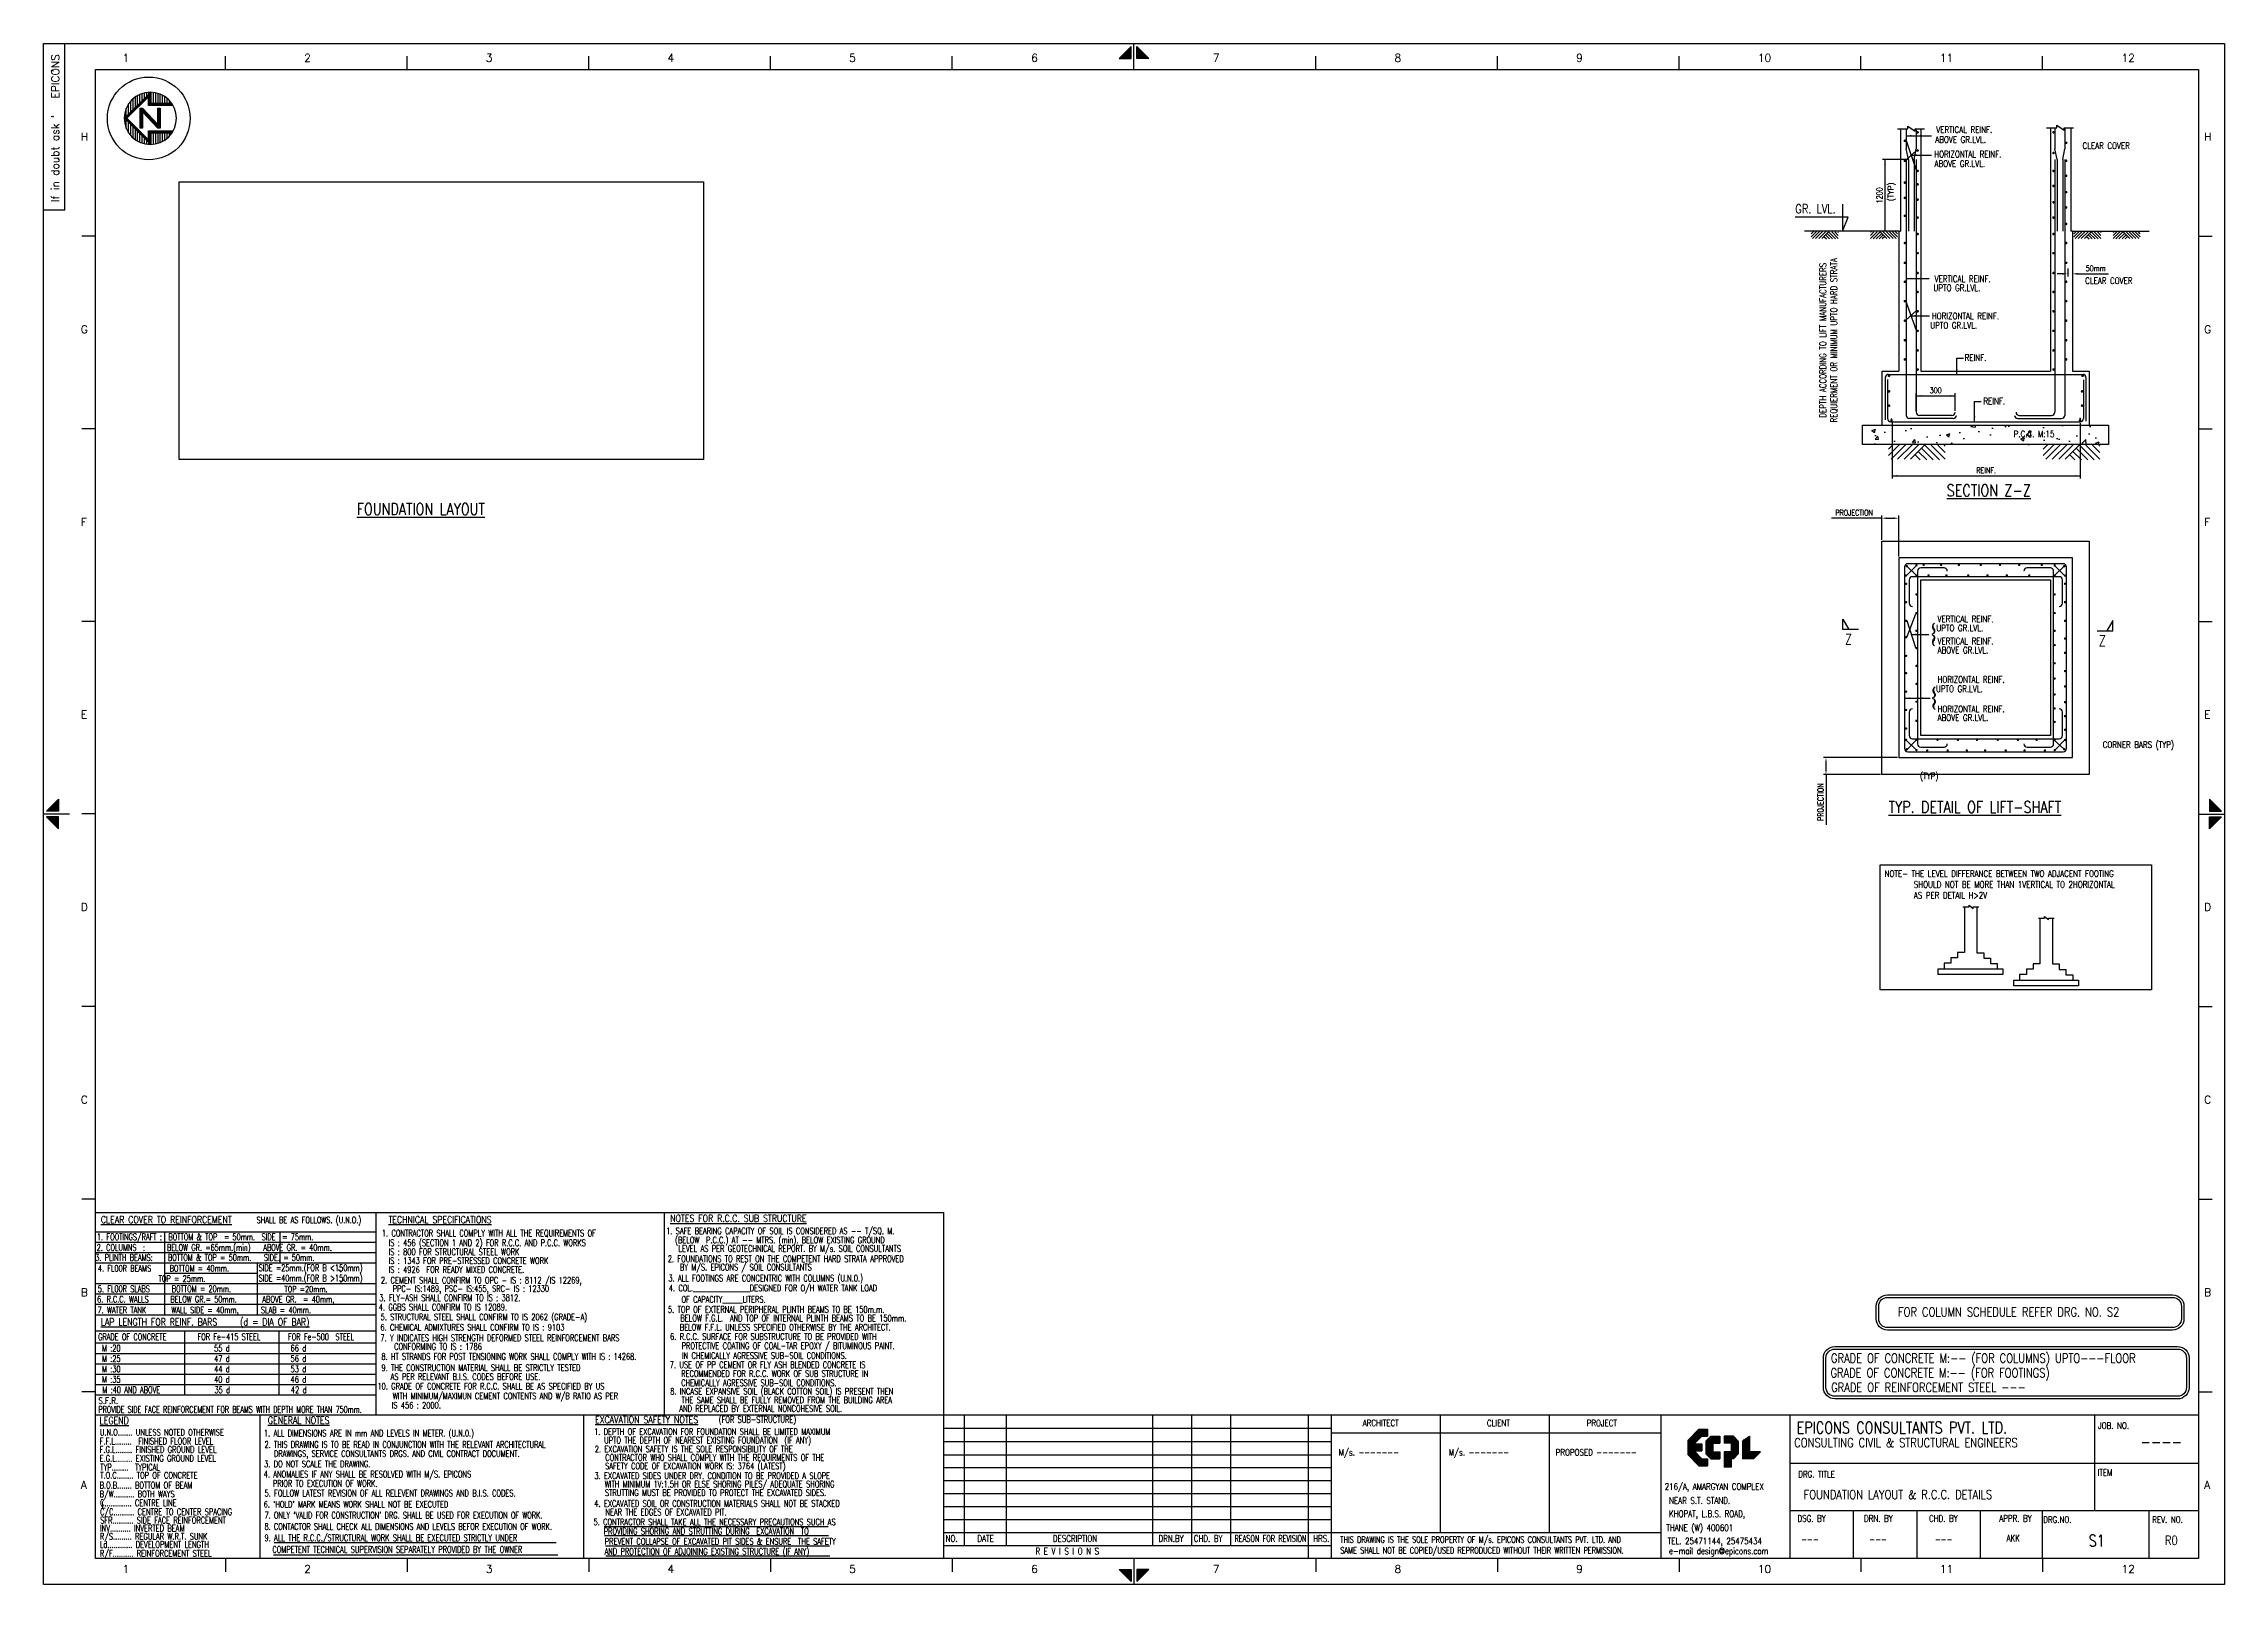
# Model space of a CAD drawing. Extents: x -93349148775 to 1048725102051, y -1180441401940 to 309370.
# Drawn here: x 938 to 1779, y 729 to 1323 of the extents above; entities that cross this region are included whole.
import ezdxf
from ezdxf.enums import TextEntityAlignment as Align

# ---------------------------------------------------------------- set-up
doc = ezdxf.new("R2010")
doc.units = 0
doc.header["$LTSCALE"] = 5
doc.header["$MEASUREMENT"] = 0
for name, color, linetype in [('COL.TEXT', 1, 'Continuous'), ('DIM', 5, 'Continuous'), ('FRAME', 6, 'Continuous'), ('HT', 8, 'Continuous'), ('LEVEL', 5, 'Continuous'), ('LINE WORK', 4, 'Continuous'), ('LOGO', 1, 'Continuous'), ('other', 5, 'Continuous'), ('REINF', 6, 'Continuous'), ('SECT-MKD', 1, 'Continuous'), ('SECT-NO', 1, 'Continuous'), ('sheet', 1, 'Continuous'), ('SUB TITLE', 3, 'Continuous'), ('TABLE FRAME', 5, 'Continuous'), ('TEXT', 4, 'Continuous'), ('TITLE', 6, 'Continuous')]:
    doc.layers.add(name, color=color, linetype=linetype)
doc.styles.add('D', font='romand.shx', dxfattribs={"height": 200})
doc.styles.add('ROMAND', font='romans.shx', dxfattribs={"width": 0.85})
doc.styles.add('ROMANS', font='romans.shx', dxfattribs={"width": 0.8, "height": 2.25})
doc.dimstyles.new('T1', dxfattribs={"dimtxt": 2.25, "dimasz": 2, "dimexe": 1, "dimexo": 0.5, "dimgap": 1, "dimtad": 1, "dimdec": 0, "dimzin": 1, "dimdsep": 46, "dimtxsty": 'ROMANS', "dimcen": 0.09, "dimclrd": 5, "dimclre": 5, "dimclrt": 4, "dimadec": 0, "dimazin": 0, "dimtfac": 1, "dimtdec": 0, "dimtofl": 0, "dimtmove": 0, "dimatfit": 3, "dimfxl": 1, "dimtolj": 1, "dimtzin": 1, "dimarcsym": 0})

msp = doc.modelspace()

# ---------------------------------------------------------------- texts
at = {"layer": 'DIM', "style": 'ROMANS', "width": 0.9}
for p in [(1664.93, 1093.17), (1665.12, 1068.57)]:
    msp.add_text('{', height=5.62, dxfattribs=at).set_placement(p)
at = {"layer": 'FRAME', "style": 'ROMANS'}
for s, p in [("If in doubt ask `      '", (943.56, 1262.22)), ('EPICONS', (943.65, 1302.2))]:
    msp.add_text(s, height=3, rotation=90, dxfattribs=at).set_placement(p)
at = {"layer": 'SECT-NO', "style": 'ROMAND', "width": 0.8}
for p in [(1632.29, 1091.71), (1730.18, 1091.12)]:
    msp.add_text('Z', height=4, dxfattribs=at).set_placement(p)
at = {"layer": 'sheet', "style": 'ROMANS'}
for s, p in [('1', (968.01, 1316.37)), ('2', (1038.09, 1316.37)), ('3', (1108.18, 1316.37)), ('4', (1178.26, 1316.37)), ('5', (1248.34, 1316.37)), ('6', (1318.43, 1316.37)), ('7', (1388.51, 1316.37)), ('8', (1458.59, 1316.37)), ('9', (1528.68, 1316.37)), ('10', (1598.76, 1316.37)), ('11', (1668.84, 1316.37)), ('12', (1738.93, 1316.37)), ('H', (951.92, 1285.97)), ('H', (1770.8, 1285.97)), ('G', (951.92, 1211.72)), ('G', (1770.8, 1211.72)), ('F', (951.92, 1137.47)), ('F', (1770.8, 1137.47)), ('E', (951.92, 1063.22)), ('E', (1770.8, 1063.22)), ('D', (951.92, 988.97)), ('D', (1770.8, 988.97)), ('C', (951.92, 914.72)), ('C', (1770.8, 914.72)), ('B', (951.92, 840.47)), ('B', (1770.8, 840.47)), ('A', (951.92, 766.22)), ('A', (1770.8, 766.22)), ('1', (968.01, 733.78)), ('2', (1038.09, 733.78)), ('3', (1108.18, 733.78)), ('4', (1178.26, 733.78)), ('5', (1248.34, 733.78)), ('6', (1318.43, 733.78)), ('7', (1388.51, 733.78)), ('8', (1458.59, 733.78)), ('9', (1528.68, 733.78)), ('10', (1598.76, 733.78)), ('11', (1668.84, 733.78)), ('12', (1738.93, 733.78))]:
    msp.add_text(s, height=3, dxfattribs=at).set_placement(p)
at = {"layer": 'SUB TITLE', "width": 0.8}
for s, height, style, p in [('GR. LVL.', 3.5, 'ROMANS', (1613.14, 1257.93)), ('FOR COLUMN SCHEDULE REFER DRG. NO. S2', 3.5, 'ROMANS', (1652.78, 832.63, 1002.91)), ('GRADE OF CONCRETE M:-- (FOR COLUMNS) UPTO---FLOOR', 3.5, 'ROMANS', (1626.91, 814.8, 501.46)), ('GRADE OF CONCRETE M:-- (FOR FOOTINGS)', 3.5, 'ROMANS', (1626.71, 809.16, 501.46)), ('GRADE OF REINFORCEMENT STEEL ---', 3.5, 'ROMANS', (1626.98, 803.57, 1002.91)), (' CONSULTING CIVIL & STRUCTURAL ENGINEERS', 3.5, 'ROMANS', (1610.81, 782.24)), ('FOUNDATION LAYOUT & R.C.C. DETAILS', 3.5, 'ROMANS', (1616.36, 762.23)), ('R E V I S I O N S', 2.5, 'D', (1320.14, 740.9)), ('R0', 3.5, 'ROMANS', (1755.69, 744.58))]:
    msp.add_text(s, height=height, dxfattribs=dict(at, style=style)).set_placement(p)
at = {"layer": 'TEXT', "style": 'ROMANS'}
for s, width, p in [('ABOVE GR.LVL.', 0.8, (1667.12, 1285.11, -1002.91)), ('VERTICAL REINF. ', 0.8, (1667.5, 1288.93, -1002.91)), ('HORIZONTAL REINF. ', 0.8, (1666.74, 1279.48, -1002.91)), ('ABOVE GR.LVL.', 0.8, (1666.81, 1275.8, -1002.91)), (' UPTO GR.LVL.', 0.8, (1665.07, 1227.95, -1002.91)), ('VERTICAL REINF. ', 0.8, (1666.89, 1231.42, -1002.91)), ('HORIZONTAL REINF. ', 0.8, (1665.82, 1217.08, -1002.91)), (' UPTO GR.LVL.', 0.8, (1663.84, 1213.49, -1002.91)), ('REINF.', 0.8, (1678.42, 1201.06)), ('REINF.', 0.8, (1685.67, 1184.27)), ('VERTICAL REINF. ', 0.8, (1667.98, 1100.25)), (' UPTO GR.LVL.', 0.8, (1666.17, 1096.79)), ('VERTICAL REINF. ', 0.8, (1667.98, 1091.76)), ('ABOVE GR.LVL.', 0.8, (1668.03, 1088.28)), ('HORIZONTAL REINF. ', 0.8, (1667.98, 1076.97)), (' UPTO GR.LVL.', 0.8, (1666, 1073.37)), ('HORIZONTAL REINF. ', 0.8, (1667.98, 1065.59)), ('ABOVE GR.LVL.', 0.8, (1668.03, 1062.23)), ('CORNER BARS (TYP)', 0.8, (1731.69, 1051.83)), ('(TYP)', 0.8, (1661.26, 1039.78)), ('NOTE- THE LEVEL DIFFERANCE BETWEEN TWO ADJACENT FOOTING', 0.8, (1647.57, 1002.12)), ('AS PER DETAIL H>2V', 0.8, (1658.85, 993.74)), ('SHOULD NOT BE MORE THAN 1VERTICAL TO 2HORIZONTAL ', 0.8, (1658.85, 997.93)), (' ARCHITECT', 0.8, (1444.94, 790.33)), (' CLIENT', 0.8, (1492.84, 790.29)), (' PROJECT', 0.8, (1531.34, 790.29)), (' JOB. NO.', 0.8, (1728.56, 789.3)), ('M/s. -------', 0.8, (1437.08, 779)), ('M/s. -------', 0.8, (1479.53, 779)), ('PROPOSED -------', 0.8, (1520.76, 779)), (' 216/A, AMARGYAN COMPLEX', 0.8, (1561.41, 765.8)), (' DRG. TITLE', 0.8, (1612.93, 770.56)), ('ITEM', 0.8, (1729.69, 771.21)), ('NEAR S.T. STAND.', 0.8, (1564.47, 760.43)), ('KHOPAT, L.B.S. ROAD, ', 0.8, (1564.47, 755.32)), (' THANE (W) 400601', 0.8, (1562.01, 749.92)), (' DSG. BY', 0.8, (1612.61, 753.51)), (' DRN. BY', 0.8, (1638.27, 753.51)), (' CHD. BY', 0.8, (1663.36, 753.51)), ('APPR. BY', 0.8, (1691.79, 753.52)), (' DRG.NO.', 0.8, (1707.4, 753.07)), ('  REV. NO.', 0.8, (1748.02, 753.07)), ('NO.', 0.8, (1285.49, 745.79)), ('DATE', 0.8, (1297.71, 745.79)), ('DESCRIPTION', 0.8, (1326.84, 745.79)), ('DRN.BY', 0.8, (1367.55, 745.79)), ('CHD. BY', 0.8, (1381.19, 745.79)), ('REASON FOR REVISION', 0.6, (1396.89, 745.79)), ('HRS.', 0.8, (1427.2, 745.79)), ('THIS DRAWING IS THE SOLE PROPERTY OF M/s. EPICONS CONSULTANTS PVT. LTD. AND', 0.7, (1437.66, 745.35)), ('SAME SHALL NOT BE COPIED/USED REPRODUCED WITHOUT THEIR WRITTEN PERMISSION.', 0.7, (1437.66, 741.21)), (' TEL. 25471144, 25475434', 0.8, (1562.58, 744.81)), ('e-mail design@epicons.com', 0.8, (1564.4, 740.97)), ('---', 0.8, (1615.44, 745.45)), ('---', 0.8, (1641.73, 745.45)), ('---', 0.8, (1666.98, 745.45)), ('AKK', 0.8, (1694.63, 745.92))]:
    msp.add_text(s, height=2.5, dxfattribs=dict(at, width=width)).set_placement(p)
at = {"layer": 'TEXT', "style": 'ROMANS', "width": 0.8}
for s, p in [('CLEAR COVER', (1733.03, 1284)), ('CLEAR COVER', (1734.06, 1231.95)), ('P.C.C. M:15', (1705.23, 1172.87))]:
    msp.add_text(s, height=2.5, dxfattribs=at).set_placement(p, align=Align.MIDDLE)
at = {"layer": 'TEXT', "style": 'ROMANS'}
for s, height, width, p in [(' (TYP)', 2.25, 0.9, (1650.11, 1265.52)), ('DEPTH ACCORDING TO LIFT MANUFACTURERS', 2.5, 0.8, (1623.79, 1208.99)), ('REQUIERMENT OR MINIMUM UPTO HARD STRATA', 2.5, 0.8, (1628.1, 1208.99))]:
    msp.add_text(s, height=height, rotation=90, dxfattribs=dict(at, width=width)).set_placement(p, align=Align.MIDDLE)
at = {"layer": 'TITLE', "style": 'ROMANS', "width": 0.8}
for s, p in [('%%uSECTION Z-Z', (1671.57, 1148.85)), ('%%uFOUNDATION LAYOUT', (1058.4, 1141.63)), ('%%uTYP. DETAIL OF LIFT-SHAFT', (1649.15, 1026.79)), ('EPICONS CONSULTANTS PVT. LTD.', (1613.66, 787.57)), ('----', (1746.26, 782.07)), ('S1', (1726.29, 743.95))]:
    msp.add_text(s, height=4.5, dxfattribs=at).set_placement(p)

# ---------------------------------------------------------------- blocks, each defined once
blk = doc.blocks.new('MID')
at = {"layer": 'sheet', "color": 2}
for p, q in [((0, 0), (10, 0)), ((8.94, 1.07), (4.27, 5.74)), ((4.27, 5.74), (4.27, 1.07)), ((4.27, 1.07), (8.94, 1.07)), ((8.94, -1.07), (4.27, -5.74)), ((4.27, -1.07), (8.94, -1.07)), ((4.27, -5.74), (4.27, -1.07))]:
    blk.add_line(p, q, dxfattribs=at)
for points in [[(4.27, 5.74), (8.94, 1.07), (4.27, 1.07)], [(4.27, -5.74), (8.94, -1.07), (4.27, -1.07)]]:
    blk.add_solid(points, dxfattribs=at)
blk = doc.blocks.new('*D358')
at = {"layer": 'DEFPOINTS', "color": 5, "linetype": 'ByBlock'}
for p in [(1653.03, 1048.11), (1646.54, 1041.63)]:
    blk.add_point(p, dxfattribs=at)
at = {"layer": 'DIM', "color": 5, "linetype": 'ByBlock', "lineweight": -2}
for p, q in [((1652.53, 1048.11), (1623.99, 1048.11)), ((1624.99, 1043.63), (1624.99, 1046.11)), ((1646.04, 1041.63), (1623.99, 1041.63)), ((1624.99, 1041.63), (1624.99, 1022.2))]:
    blk.add_line(p, q, dxfattribs=at)
at = {"layer": 'DIM', "color": 5, "linetype": 'ByBlock'}
for points in [[(1624.99, 1048.11), (1625.32, 1046.11), (1624.66, 1046.11)], [(1624.99, 1041.63), (1625.32, 1043.63), (1624.66, 1043.63)]]:
    blk.add_solid(points, dxfattribs=at)
at = {"layer": 'DIM', "color": 4, "linetype": 'ByBlock', "insert": (1622.86, 1030.91), "char_height": 2.25, "attachment_point": 5, "rotation": 90, "style": 'ROMANS'}
blk.add_mtext('PROJECTION', dxfattribs=at)
blk = doc.blocks.new('GRD1')
at = {"layer": 'HT'}
for p, q in [((-105.3, -20.4), (-84.9, 0)), ((-105.3, -48.7), (-56.6, 0)), ((-93, -64.7), (-28.3, 0)), ((-64.7, -64.7), (0, 0)), ((-36.4, -64.7), (28.3, 0)), ((-8.1, -64.7), (56.6, 0)), ((11.6, -45), (34.3, -67.7)), ((25.7, -30.8), (62.6, -67.7)), ((39.9, -16.7), (90.9, -67.7)), ((54.5, -3), (119.2, -67.7)), ((82.8, -3), (143.6, -63.8)), ((111.1, -3), (143.6, -35.5)), ((139.3, -3), (143.6, -7.2))]:
    blk.add_line(p, q, dxfattribs=at)
blk = doc.blocks.new('*D363')
at = {"layer": 'DEFPOINTS', "color": 5, "linetype": 'ByBlock'}
for p in [(1646.54, 1131.58), (1653.03, 1125.09)]:
    blk.add_point(p, dxfattribs=at)
at = {"layer": 'DIM', "color": 5, "linetype": 'ByBlock', "lineweight": -2}
for p, q in [((1646.54, 1140.39), (1627.11, 1140.39)), ((1646.54, 1132.08), (1646.54, 1141.39)), ((1648.54, 1140.39), (1651.03, 1140.39)), ((1653.03, 1125.59), (1653.03, 1141.39))]:
    blk.add_line(p, q, dxfattribs=at)
at = {"layer": 'DIM', "color": 5, "linetype": 'ByBlock'}
for points in [[(1646.54, 1140.39), (1648.54, 1140.05), (1648.54, 1140.72)], [(1653.03, 1140.39), (1651.03, 1140.05), (1651.03, 1140.72)]]:
    blk.add_solid(points, dxfattribs=at)
at = {"layer": 'DIM', "color": 4, "linetype": 'ByBlock', "insert": (1635.82, 1142.51), "char_height": 2.25, "attachment_point": 5, "style": 'ROMANS'}
blk.add_mtext('PROJECTION', dxfattribs=at)
blk = doc.blocks.new('*D377')
at = {"layer": 'DEFPOINTS', "color": 5, "linetype": 'ByBlock'}
for p in [(1653.03, 1278.72), (1653.03, 1251.06)]:
    blk.add_point(p, dxfattribs=at)
at = {"layer": 'DIM', "color": 5, "linetype": 'ByBlock', "lineweight": -2}
for p, q in [((1652.53, 1278.72), (1646.74, 1278.72)), ((1647.74, 1251.06), (1647.74, 1278.72)), ((1652.53, 1251.06), (1646.74, 1251.06))]:
    blk.add_line(p, q, dxfattribs=at)
at = {"layer": 'DIM', "color": 5, "linetype": 'ByBlock'}
for points in [[(1647.74, 1278.72), (1648.07, 1276.72), (1647.41, 1276.72)], [(1647.74, 1251.06), (1648.07, 1253.06), (1647.41, 1253.06)]]:
    blk.add_solid(points, dxfattribs=at)
at = {"layer": 'DIM', "color": 4, "linetype": 'ByBlock', "insert": (1645.62, 1264.89), "char_height": 2.25, "attachment_point": 5, "rotation": 90, "style": 'ROMANS'}
blk.add_mtext('1200', dxfattribs=at)
blk = doc.blocks.new('*D378')
at = {"layer": 'DEFPOINTS', "color": 5, "linetype": 'ByBlock'}
for p in [(1650.48, 1177.91), (1722.99, 1177.55)]:
    blk.add_point(p, dxfattribs=at)
at = {"layer": 'DIM', "color": 5, "linetype": 'ByBlock', "lineweight": -2}
for p, q in [((1650.48, 1177.41), (1650.48, 1155.71)), ((1722.99, 1177.05), (1722.99, 1155.71)), ((1650.48, 1156.71), (1722.99, 1156.71))]:
    blk.add_line(p, q, dxfattribs=at)
at = {"layer": 'DIM', "color": 5, "linetype": 'ByBlock'}
for points in [[(1650.48, 1156.71), (1652.48, 1156.38), (1652.48, 1157.04)], [(1722.99, 1156.71), (1720.99, 1156.38), (1720.99, 1157.04)]]:
    blk.add_solid(points, dxfattribs=at)
at = {"layer": 'DIM', "color": 4, "linetype": 'ByBlock', "insert": (1686.73, 1158.84), "char_height": 2.25, "attachment_point": 5, "style": 'ROMANS'}
blk.add_mtext('REINF.', dxfattribs=at)
blk = doc.blocks.new('*D379')
at = {"layer": 'DEFPOINTS', "color": 5, "linetype": 'ByBlock'}
for p in [(1718.19, 1237.21), (1720, 1237.21)]:
    blk.add_point(p, dxfattribs=at)
at = {"layer": 'DIM', "color": 5, "linetype": 'ByBlock', "lineweight": -2}
for p, q in [((1718.19, 1236.71), (1718.19, 1233.61)), ((1720, 1236.71), (1720, 1233.61)), ((1716.19, 1234.61), (1714.19, 1234.61)), ((1722, 1234.61), (1733.98, 1234.61))]:
    blk.add_line(p, q, dxfattribs=at)
at = {"layer": 'DIM', "color": 5, "linetype": 'ByBlock'}
for points in [[(1718.19, 1234.61), (1716.19, 1234.27), (1716.19, 1234.94)], [(1720, 1234.61), (1722, 1234.27), (1722, 1234.94)]]:
    blk.add_solid(points, dxfattribs=at)
at = {"layer": 'DIM', "color": 4, "linetype": 'ByBlock', "insert": (1728.99, 1236.73), "char_height": 2.25, "attachment_point": 5, "style": 'ROMANS'}
blk.add_mtext('50mm', dxfattribs=at)
blk = doc.blocks.new('*D380')
at = {"layer": 'DEFPOINTS', "color": 5, "linetype": 'ByBlock'}
for p in [(1659.78, 1181.3), (1674.75, 1181.3)]:
    blk.add_point(p, dxfattribs=at)
at = {"layer": 'DIM', "color": 5, "linetype": 'ByBlock', "lineweight": -2}
for p, q in [((1659.78, 1181.8), (1659.78, 1188.55)), ((1659.78, 1187.55), (1674.75, 1187.55)), ((1674.75, 1181.8), (1674.75, 1188.55))]:
    blk.add_line(p, q, dxfattribs=at)
at = {"layer": 'DIM', "color": 5, "linetype": 'ByBlock'}
for points in [[(1659.78, 1187.55), (1661.78, 1187.22), (1661.78, 1187.88)], [(1674.75, 1187.55), (1672.75, 1187.22), (1672.75, 1187.88)]]:
    blk.add_solid(points, dxfattribs=at)
at = {"layer": 'DIM', "color": 4, "linetype": 'ByBlock', "insert": (1667.26, 1189.68), "char_height": 2.25, "attachment_point": 5, "style": 'ROMANS'}
blk.add_mtext('300', dxfattribs=at)
blk = doc.blocks.new('N11')
at = {"layer": 'SUB TITLE', "style": 'ROMANS', "width": 0.8}
blk.add_text('%%uLEGEND', height=2.75, dxfattribs=at).set_placement((959.24, 791.17))
at = {"layer": 'TEXT', "style": 'ROMANS'}
for s, width, p in [('F.G.L........ FINISHED GROUND LEVEL', 0.75, (959.25, 780.09)), ('F.F.L........  FINISHED FLOOR LEVEL', 0.75, (959.27, 783.31)), ('U.N.O....... UNLESS NOTED OTHERWISE', 0.75, (959.32, 786.72)), ('TYP........  TYPICAL', 0.75, (959.46, 773.28)), ('E.G.L........ EXISTING GROUND LEVEL', 0.75, (959.25, 776.67)), ('T.O.C........ TOP OF CONCRETE', 0.75, (959.46, 770.16)), ('B.O.B....... BOTTOM OF BEAM', 0.75, (959.23, 766.35)), ('B/W.......... BOTH WAYS', 0.75, (959.23, 762.97)), ('C............. CENTRE LINE', 0.75, (959.41, 759.52)), ('C/C.......... CENTRE TO CENTER SPACING', 0.75, (959.41, 756.08)), ('L', 0.7, (960.07, 758.75)), ('INV.......... INVERTED BEAM', 0.75, (959.33, 749.77)), ('R/S......... REGULAR W.R.T. SUNK', 0.75, (959.33, 746.61)), ('SFR.......... SIDE FACE REINFORCEMENT', 0.75, (959.46, 752.83)), ('R/F.......... REINFORCEMENT STEEL', 0.75, (959.32, 740.05)), ('Ld............ DEVELOPMENT LENGTH', 0.75, (959.33, 743.5))]:
    blk.add_text(s, height=2.5, dxfattribs=dict(at, width=width)).set_placement(p)
blk = doc.blocks.new('N12')
at = {"layer": 'TABLE FRAME'}
for p, q in [((1026.29, 740.74, 1002.91), (1135.87, 740.74, 1002.91)), ((1026.49, 745.55, 1002.91), (1135.24, 745.55, 1002.91))]:
    blk.add_line(p, q, dxfattribs=at)
at = {"layer": 'SUB TITLE', "style": 'ROMANS', "width": 0.8}
blk.add_text('%%uGENERAL NOTES', height=2.75, dxfattribs=at).set_placement((1024.12, 791.27, 1002.91))
at = {"layer": 'TEXT', "style": 'ROMANS'}
for s, width, p in [('2. THIS DRAWING IS TO BE READ IN CONJUNCTION WITH THE RELEVANT ARCHITECTURAL ', 0.7, (1022.83, 782.02, 1002.91)), ('1. ALL DIMENSIONS ARE IN mm AND LEVELS IN METER. (U.N.0.)', 0.75, (1022.61, 786.38, 1002.91)), ('3. DO NOT SCALE THE DRAWING. ', 0.75, (1022.65, 774.53, 1002.91)), (' DRAWINGS, SERVICE CONSULTANTS DRGS. AND CIVIL CONTRACT DOCUMENT.', 0.75, (1025.16, 778.49, 1002.91)), ('4. ANOMALIES IF ANY SHALL BE RESOLVED WITH M/S. EPICONS', 0.75, (1022.49, 770.59, 1002.91)), ('5. FOLLOW LATEST REVISION OF ALL RELEVENT DRAWINGS AND B.I.S. CODES.', 0.75, (1022.81, 763.27, 1002.91)), (' PRIOR TO EXECUTION OF WORK.', 0.75, (1024.75, 767.01, 1002.91)), ("6. `HOLD' MARK MEANS WORK SHALL NOT BE EXECUTED", 0.75, (1022.48, 758.96, 1002.91)), ("7. ONLY `VALID FOR CONSTRUCTION' DRG. SHALL BE USED FOR EXECUTION OF WORK.", 0.7, (1022.81, 754.76, 1002.91)), ('8. CONTACTOR SHALL CHECK ALL DIMENSIONS AND LEVELS BEFOR EXECUTION OF WORK.', 0.7, (1022.81, 750.38, 1002.91)), ('9. ALL THE R.C.C./STRUCTURAL WORK SHALL BE EXECUTED STRICTLY UNDER ', 0.75, (1022.81, 746.07, 1002.91)), ('COMPETENT TECHNICAL SUPERVISION SEPARATELY PROVIDED BY THE OWNER', 0.75, (1025.85, 741.57, 1002.91))]:
    blk.add_text(s, height=2.5, dxfattribs=dict(at, width=width)).set_placement(p)
blk = doc.blocks.new('N13')
at = {"layer": 'COL.TEXT'}
blk.add_line((1065.81, 833.1), (957.75, 833.1), dxfattribs=at)
at = {"layer": 'TABLE FRAME', "linetype": 'Continuous'}
for p, q in [((1065.81, 865.19), (957.75, 865.19)), ((1065.81, 861.19), (957.75, 861.19)), ((984.39, 833.19), (984.39, 865.19)), ((1028.86, 853.19), (1028.86, 865.26)), ((1065.81, 857.19), (957.75, 857.19)), ((1065.81, 853.19), (957.75, 853.19)), ((1020.11, 833.1), (1020.11, 853.19)), ((1065.81, 845.19), (957.75, 845.19)), ((1065.81, 841.19), (957.75, 841.19)), ((1020.11, 849.19), (984.39, 849.19)), ((1065.81, 837.19), (957.75, 837.19)), ((1065.81, 826.92), (957.75, 826.92)), ((992.1, 802.35), (992.1, 826.91)), ((1028.43, 802.35), (1028.43, 826.92)), ((1065.81, 822.31), (957.75, 822.31)), ((1065.81, 818.17), (957.75, 818.17)), ((1065.81, 814.26), (957.75, 814.26)), ((1065.81, 810.29), (957.75, 810.29)), ((1065.81, 806.32), (957.75, 806.32)), ((1065.81, 802.35), (957.75, 802.35))]:
    blk.add_line(p, q, dxfattribs=at)
at = {"layer": 'TEXT'}
for p, q in [((1051.34, 850.76), (1052.41, 849.82)), ((1052.16, 845.86), (1053.28, 846.78))]:
    blk.add_line(p, q, dxfattribs=at)
at = {"layer": 'SUB TITLE', "style": 'ROMANS', "width": 0.8}
for s, height, p in [('%%uCLEAR COVER TO REINFORCEMENT', 2.75, (959.7, 868.6)), ('%%uLAP LENGTH FOR REINF. BARS   (d = DIA OF BAR)', 2.75, (959.67, 829.17)), ('S.F.R.', 2.5, (958.73, 798.94))]:
    blk.add_text(s, height=height, dxfattribs=at).set_placement(p)
at = {"layer": 'TEXT', "style": 'ROMANS'}
for s, height, width, p in [('SHALL BE AS FOLLOWS. (U.N.O.)', 2.5, 0.7, (1019.74, 868.59)), ('   2. COLUMNS  :      BELOW GR. =65mm.(min)   ABOVE GR. = 40mm.', 2.5, 0.7, (954.18, 857.99)), ('   1. FOOTINGS/RAFT :  BOTTOM & TOP  = 50mm.  SIDE  = 75mm.', 2.5, 0.7, (954.29, 862.07)), ('    3. PLINTH BEAMS:    BOTTOM & TOP = 50mm.   SIDE. = 50mm. ', 2.5, 0.7, (952.3, 854.13)), ('4. FL00R BEAMS     BOTTOM = 40mm. ', 2.5, 0.7, (958.51, 849.93)), (' SIDE =25mm.(FOR B <150mm)', 2.5, 0.7, (1019.28, 850.14)), ('5. FL00R SLABS      BOTTOM = 20mm. ', 2.5, 0.7, (958.51, 842.06)), ('                  TOP = 25mm. ', 2.5, 0.7, (958.51, 845.96)), (' SIDE =40mm.(FOR B >150mm)', 2.5, 0.7, (1019.28, 846.18)), ('TOP =20mm.', 2.25, 0.7, (1030.5, 842.07)), ('6. R.C.C. WALLS      BELOW GR.= 50mm.       ABOVE GR.  = 40mm, ', 2.5, 0.7, (958.26, 838.02)), ('7. WATER TANK       WALL SIDE = 40mm,      SLAB = 40mm.', 2.5, 0.7, (958.41, 833.9)), ('   GRADE OF CONCRETE  ', 2.5, 0.7, (954.72, 823.56)), (' FOR Fe-415 STEEL', 2.5, 0.7, (995.72, 823.56)), (' FOR Fe-500  STEEL', 2.5, 0.7, (1030.63, 823.56)), ('M :20 ', 2.5, 0.7, (960.17, 819.17)), ('M :25', 2.5, 0.7, (960.17, 815.14)), ('55 d', 2.5, 0.75, (1003.38, 819.17)), ('47 d', 2.5, 0.75, (1003.38, 815.14)), ('56 d', 2.5, 0.75, (1032.86, 815.14)), ('66 d', 2.5, 0.75, (1032.86, 819.17)), ('M :30', 2.5, 0.7, (960.17, 811.11)), ('M :35', 2.5, 0.7, (960.17, 807.12)), ('44 d', 2.5, 0.75, (1003.38, 811.11)), ('40 d', 2.5, 0.75, (1003.38, 807.12)), ('53 d', 2.5, 0.75, (1032.86, 811.11)), ('46 d', 2.5, 0.75, (1032.86, 807.12)), ('M :40 AND ABOVE', 2.5, 0.7, (960.31, 803.08)), ('35 d', 2.5, 0.75, (1003.51, 803.08)), ('42 d', 2.5, 0.75, (1032.99, 803.08)), ('PROVIDE SIDE FACE REINFORCEMENT FOR BEAMS WITH DEPTH MORE THAN 750mm.', 2.5, 0.65, (958.76, 795.55))]:
    blk.add_text(s, height=height, dxfattribs=dict(at, width=width)).set_placement(p)
blk = doc.blocks.new('N15')
at = {"layer": 'SUB TITLE', "style": 'ROMANS', "width": 0.8}
blk.add_text('%%uNOTES FOR R.C.C. SUB STRUCTURE', height=2.75, dxfattribs=at).set_placement((1179.24, 869.07))
at = {"layer": 'TEXT', "style": 'ROMANS', "width": 0.75}
for s, p in [('1. SAFE BEARING CAPACITY OF SOIL IS CONSIDERED AS -- T/SQ. M. ', (1177.68, 864.37)), ('   (BELOW  P.C.C.) AT -- MTRS. (min). BELOW EXISTING GROUND ', (1176.94, 860.86)), ('LEVEL AS PER GEOTECHNICAL REPORT. BY M/s. SOIL CONSULTANTS', (1182.44, 857.57)), ('2. FOUNDATIONS TO REST ON THE COMPETENT HARD STRATA APPROVED ', (1178.35, 853.62)), ('BY M/S. EPICONS / SOIL CONSULTANTS', (1183, 850.37)), ('3. ALL FOOTINGS ARE CONCENTRIC WITH COLUMNS (U.N.0.)', (1178.55, 846.15)), ('4. COL._________________DESIGNED FOR O/H WATER TANK LOAD ', (1178.76, 842.35)), ('5. TOP OF EXTERNAL PERIPHERAL PLINTH BEAMS TO BE 150m.m.', (1178.41, 834.1)), ('BELOW F.G.L.  AND TOP OF INTERNAL PLINTH BEAMS TO BE 150mm.', (1183.21, 830.75)), ('OF CAPACITY______LITERS.', (1183.61, 837.96)), ('6. R.C.C. SURFACE FOR SUBSTRUCTURE TO BE PROVIDED WITH', (1179.19, 823.63)), ('BELOW F.F.L. UNLESS SPECIFIED OTHERWISE BY THE ARCHITECT.', (1182.97, 827.22)), ('PROTECTIVE COATING OF COAL-TAR EPOXY / BITUMINOUS PAINT.', (1183.67, 820.09)), ('IN CHEMICALLY AGRESSIVE SUB-SOIL CONDITIONS.', (1183.77, 816.31)), ('7. USE OF PP CEMENT OR FLY ASH BLENDED CONCRETE IS ', (1179.1, 812.77)), ('CHEMICALLY AGRESSIVE SUB-SOIL CONDITIONS.', (1183.49, 805.78)), ('RECOMMENDED FOR R.C.C. WORK OF SUB STRUCTURE IN ', (1183.49, 809.35)), ('8. INCASE EXPANSIVE SOIL (BLACK COTTON SOIL) IS PRESENT THEN', (1179.26, 802.53)), ('THE SAME SHALL BE FULLY REMOVED FROM THE BUILDING AREA  ', (1183.63, 799.17)), (' AND REPLACED BY EXTERNAL NONCOHESIVE SOIL.', (1181.48, 795.88))]:
    blk.add_text(s, height=2.5, dxfattribs=at).set_placement(p)
blk = doc.blocks.new('N16')
at = {"layer": 'TABLE FRAME'}
for p, q in [((1153.79, 751.69), (1240.2, 751.69)), ((1153.88, 748.21), (1240.29, 748.21)), ((1154.26, 744.21), (1240.67, 744.21)), ((1154.4, 740.31), (1240.81, 740.31))]:
    blk.add_line(p, q, dxfattribs=at)
at = {"layer": 'SUB TITLE', "style": 'ROMANS', "width": 0.8}
blk.add_text('%%UEXCAVATION SAFETY NOTES', height=2.75, dxfattribs=at).set_placement((1150.27, 791.48))
at = {"layer": 'TEXT', "style": 'ROMANS', "width": 0.75}
for s, p in [(' (FOR SUB-STRUCTURE)', (1196.67, 791.67)), ('1. DEPTH OF EXCAVATION FOR FOUNDATION SHALL BE LIMITED MAXIMUM', (1149.91, 787)), ('2. EXCAVATION SAFETY IS THE SOLE RESPONSIBILITY OF THE ', (1150.19, 780.27)), (' UPTO THE DEPTH OF NEAREST EXISTING FOUNDATION  (IF ANY)', (1152.5, 783.68)), ('SAFETY CODE OF EXCAVATION WORK IS: 3764 (LATEST)', (1154.14, 773.72)), ('CONTRACTOR WHO SHALL COMPLY WITH THE REQUIRMENTS OF THE ', (1154.22, 777.01)), ('3. EXCAVATED SIDES UNDER DRY. CONDITION TO BE PROVIDED A SLOPE ', (1150.01, 769.98, -1002.91)), (' WITH MINIMUM 1V:1.5H OR ELSE SHORING PILES/ ADEQUATE SHORING ', (1152.75, 766.75, -1002.91)), ('STRUTTING MUST BE PROVIDED TO PROTECT THE EXCAVATED SIDES.', (1154.08, 763.44, -1002.91)), ('4. EXCAVATED SOIL OR CONSTRUCTION MATERIALS SHALL NOT BE STACKED ', (1149.97, 759.28, -1002.91)), ('NEAR THE EDGES OF EXCAVATED PIT.', (1154.25, 755.96, -1002.91)), ('5. CONTRACTOR SHALL TAKE ALL THE NECESSARY PRECAUTIONS SUCH AS', (1149.71, 752.17)), (' PROVIDING SHORING AND STRUTTING DURING  EXCAVATION  TO ', (1152.33, 748.61)), (' AND PROTECTION OF ADJOINING EXISTING STRUCTURE (IF ANY)', (1152.63, 740.8)), ('PREVENT COLLAPSE OF EXCAVATED PIT SIDES & ENSURE  THE SAFETY', (1154.03, 744.67))]:
    blk.add_text(s, height=2.5, dxfattribs=at).set_placement(p)
blk = doc.blocks.new('N15X')
at = {"layer": 'SUB TITLE', "style": 'ROMANS', "width": 0.8}
blk.add_text('%%uTECHNICAL SPECIFICATIONS', height=2.75, dxfattribs=at).set_placement((4.38, 74.08))
at = {"layer": 'TEXT', "style": 'ROMANS'}
for s, width, p in [('1. CONTRACTOR SHALL COMPLY WITH ALL THE REQUIREMENTS OF ', 0.75, (1.85, 68.97)), ('  IS : 456 (SECTION 1 AND 2) FOR R.C.C. AND P.C.C. WORKS ', 0.75, (1.85, 65.26)), ('  IS : 800 FOR STRUCTURAL STEEL WORK', 0.75, (1.85, 61.75)), ('  IS : 1343 FOR PRE-STRESSED CONCRETE WORK', 0.75, (1.85, 58.35)), ('2. CEMENT SHALL CONFIRM TO OPC - IS : 8112 /IS 12269,', 0.75, (1.49, 50.81)), ('  IS : 4926  FOR READY MIXED CONCRETE.', 0.75, (1.85, 54.91)), (' 4. GGBS SHALL CONFIRM TO IS 12089.', 0.75, (-0.62, 40.45)), (' 3. FLY-ASH SHALL CONFIRM TO IS : 3812.', 0.75, (-0.45, 44.06)), ('PPC- IS:1489, PSC- IS:455, SRC- IS : 12330', 0.75, (6.01, 47.57)), ('6. CHEMICAL ADMIXTURES SHALL CONFIRM TO IS : 9103', 0.75, (1.29, 32.66)), ('5. STRUCTURAL STEEL SHALL CONFIRM TO IS 2062 (GRADE-A)', 0.75, (1.38, 36.66)), ('7. Y INDICATES HIGH STRENGTH DEFORMED STEEL REINFORCEMENT BARS', 0.75, (1.3, 28.59)), ('CONFORMING TO IS : 1786 ', 0.75, (6.58, 25.25)), ('8. HT STRANDS FOR POST TENSIONING WORK SHALL COMPLY WITH IS : 14268.', 0.7, (1.7, 21.41)), ('9. THE CONSTRUCTION MATERIAL SHALL BE STRICTLY TESTED', 0.75, (1.7, 17.08)), ('10. GRADE OF CONCRETE FOR R.C.C. SHALL BE AS SPECIFIED BY US ', 0.75, (0.15, 9.94)), (' AS PER RELEVANT B.I.S. CODES BEFORE USE.', 0.75, (3.96, 13.61)), ('WITH MINIMUM/MAXIMUN CEMENT CONTENTS AND W/B RATIO AS PER   ', 0.75, (6.07, 6.19)), ('  IS 456 : 2000.', 0.75, (3.06, 2.6))]:
    blk.add_text(s, height=2.5, dxfattribs=dict(at, width=width)).set_placement(p)
blk = doc.blocks.new('*X31')
at = {"color": 0}
for p, q in [((97343, 4906), (98027, 5590)), ((97343, 4924), (98009, 5590)), ((97343, 4942), (97991, 5590)), ((97343, 4959), (97974, 5590)), ((97343, 4977), (97956, 5590)), ((97343, 4995), (97938, 5590)), ((97343, 5012), (97921, 5590)), ((97343, 5030), (97903, 5590)), ((97343, 5048), (97885, 5590)), ((97343, 5065), (97868, 5590)), ((97343, 5083), (97850, 5590)), ((97343, 5101), (97832, 5590)), ((97343, 5118), (97815, 5590)), ((97343, 5136), (97797, 5590)), ((97343, 5154), (97779, 5590)), ((97343, 5171), (97762, 5590)), ((97343, 5189), (97744, 5590)), ((97343, 4889), (98043, 5589)), ((97343, 4871), (98043, 5571)), ((97343, 4853), (98043, 5553)), ((97847, 5340), (98043, 5536)), ((97865, 5340), (98043, 5518)), ((97883, 5340), (98043, 5500)), ((97900, 5340), (98043, 5483)), ((97918, 5340), (98043, 5465)), ((97936, 5340), (98043, 5447)), ((97343, 4694), (97714, 5065)), ((97343, 4712), (97696, 5065)), ((97343, 4730), (97678, 5065)), ((97343, 4747), (97661, 5065)), ((97343, 4765), (97643, 5065)), ((97343, 4783), (97625, 5065)), ((97343, 4800), (97608, 5065)), ((97343, 4818), (97590, 5065)), ((97343, 4836), (97572, 5065)), ((97350, 4683), (97732, 5065)), ((97359, 4674), (97749, 5065)), ((97367, 4666), (97767, 5065)), ((97376, 4657), (97785, 5065)), ((97385, 4648), (97802, 5065)), ((97394, 4639), (97820, 5065)), ((97403, 4630), (97579, 4807)), ((97412, 4621), (97588, 4798)), ((97420, 4613), (97597, 4789)), ((97429, 4604), (97606, 4781)), ((97438, 4595), (97615, 4772)), ((97447, 4586), (97624, 4763)), ((97456, 4577), (97633, 4754)), ((97465, 4568), (97641, 4745)), ((97473, 4560), (97650, 4736)), ((97482, 4551), (97659, 4728)), ((97491, 4542), (97668, 4719)), ((97500, 4533), (97677, 4710)), ((97509, 4524), (97686, 4701)), ((97518, 4515), (97694, 4692)), ((97526, 4507), (97703, 4683)), ((97535, 4498), (97712, 4674)), ((97588, 4815), (97838, 5065)), ((97605, 4815), (97843, 5053)), ((97623, 4815), (97843, 5035)), ((97641, 4815), (97843, 5017)), ((97658, 4815), (97843, 5000)), ((97676, 4815), (97843, 4982)), ((97694, 4815), (97843, 4964)), ((97711, 4815), (97843, 4947)), ((97729, 4815), (97843, 4929)), ((97747, 4815), (97843, 4911)), ((97764, 4815), (97843, 4894)), ((97782, 4815), (97843, 4876)), ((97800, 4815), (97843, 4858)), ((97817, 4815), (97843, 4841)), ((97835, 4815), (97843, 4823)), ((97953, 5340), (98043, 5430)), ((97971, 5340), (98043, 5412)), ((97989, 5340), (98043, 5394)), ((98007, 5340), (98043, 5377)), ((98024, 5340), (98043, 5359)), ((98042, 5340), (98043, 5341)), ((97544, 4489), (97721, 4666)), ((97553, 4480), (97730, 4657)), ((97562, 4471), (97739, 4648)), ((97571, 4462), (97747, 4639)), ((97579, 4454), (97756, 4630)), ((97588, 4445), (97765, 4621)), ((97597, 4436), (97774, 4613)), ((97606, 4427), (97783, 4604)), ((97615, 4418), (97792, 4595)), ((97624, 4409), (97800, 4586)), ((97633, 4400), (97809, 4577)), ((97641, 4392), (97818, 4568)), ((97650, 4383), (97827, 4560)), ((97659, 4374), (97836, 4551)), ((97668, 4365), (97845, 4542)), ((97677, 4356), (97861, 4540)), ((97686, 4347), (97878, 4540)), ((97694, 4339), (97896, 4540)), ((97703, 4330), (97914, 4540)), ((97712, 4321), (97931, 4540)), ((97721, 4312), (97949, 4540)), ((97730, 4303), (97967, 4540)), ((97739, 4294), (97984, 4540)), ((97752, 4290), (98002, 4540)), ((97770, 4290), (98020, 4540)), ((97787, 4290), (98037, 4540)), ((97805, 4290), (98043, 4528)), ((97823, 4290), (98043, 4510)), ((97840, 4290), (98043, 4493)), ((97858, 4290), (98043, 4475)), ((97876, 4290), (98043, 4457)), ((97893, 4290), (98043, 4440)), ((97911, 4290), (98043, 4422)), ((97929, 4290), (98043, 4404)), ((97946, 4290), (98043, 4387)), ((97964, 4290), (98043, 4369)), ((97982, 4290), (98043, 4351)), ((97999, 4290), (98043, 4334)), ((98017, 4290), (98043, 4316)), ((98035, 4290), (98043, 4298))]:
    blk.add_line(p, q, dxfattribs=at)

# ---------------------------------------------------------------- dimensions: what is measured, and where the dimension line sits
at = {"layer": 'DIM'}
dim = msp.add_linear_dim(base=(1647.74, 1278.72), p1=(1653.03, 1251.06), p2=(1653.03, 1278.72), angle=90, text='1200', dimstyle='T1', dxfattribs=at)
dim.commit()
dim.dimension.update_dxf_attribs({"geometry": '*D377', "text_midpoint": (1645.62, 1264.89)})
dim = msp.add_aligned_dim(p1=(1718.19, 1237.21), p2=(1720, 1237.21), distance=-2.61, text='50mm', dimstyle='T1', dxfattribs=at)
dim.commit()
dim.dimension.update_dxf_attribs({"geometry": '*D379', "text_midpoint": (1728.99, 1236.73)})
for base, p1, p2, text, picture, middle in [((1674.75, 1187.55), (1659.78, 1181.3), (1674.75, 1181.3), '300', '*D380', (1667.26, 1189.68)), ((1722.99, 1156.71), (1650.48, 1177.91), (1722.99, 1177.55), 'REINF.', '*D378', (1686.73, 1158.84))]:
    dim = msp.add_linear_dim(base=base, p1=p1, p2=p2, text=text, dimstyle='T1', dxfattribs=at)
    dim.commit()
    dim.dimension.update_dxf_attribs({"geometry": picture, "text_midpoint": middle})
dim = msp.add_linear_dim(base=(1653.03, 1140.39), p1=(1646.54, 1131.58), p2=(1653.03, 1125.09), text='PROJECTION', dimstyle='T1', dxfattribs=at)
dim.commit()
dim.dimension.update_dxf_attribs({"geometry": '*D363', "text_midpoint": (1635.82, 1142.51), "dimtype": 160})
dim = msp.add_linear_dim(base=(1624.99, 1048.11), p1=(1646.54, 1041.63), p2=(1653.03, 1048.11), angle=90, text='PROJECTION', dimstyle='T1', dxfattribs=at)
dim.commit()
dim.dimension.update_dxf_attribs({"geometry": '*D358', "text_midpoint": (1622.86, 1030.91), "dimtype": 160})

# ---------------------------------------------------------------- hatches: boundary and pattern name
at = {"layer": 'HT'}
h = msp.add_hatch(dxfattribs=at)
h.set_pattern_fill('AR-CONC', color=256, scale=2, style=0)
h.set_pattern_definition([(50, (1160.389, 961.507), (14.3452, -1.25504), [1.5, -16.5]), (355, (1160.389, 961.507), (-2.77503, 15.04384), [1.2, -13.2]), (100.4514, (1161.585, 961.402), (11.5702, 13.7888), [1.2748, -14.02284]), (46.1842, (1160.389, 965.507), (21.3448, -3.3104), [2.25, -24.75]), (96.6356, (1162.168, 965.23), (18.69325, 19.48236), [1.9122, -21.03426]), (351.184, (1160.39, 965.507), (18.6932, 19.4824), [1.8, -19.8]), (21, (1162.389, 964.507), (11.93814, -8.05238), [1.5, -16.5]), (326, (1162.389, 964.507), (4.8663, 14.503), [1.2, -13.2]), (71.4514, (1163.384, 963.836), (16.80445, 6.4506), [1.2748, -14.02284]), (37.5, (1160.389, 961.507), (0.243197, 6.657877), [0, -13.04, 0, -13.4, 0, -13.25]), (7.5, (1160.389, 961.507), (5.26139, 7.888234), [0, -7.64, 0, -12.74, 0, -5.05]), (327.5, (1155.929, 961.507), (10.67645, -0.451097), [0, -5, 0, -15.6, 0, -20.7]), (317.5, (1153.929, 961.507), (11.66372, 2.0021), [0, -6.5, 0, -10.36, 0, -14.7])])
h.paths.add_polyline_path([(1733.98, 1168.82), (1733.98, 1176.31), (1726.54, 1176.31), (1639.05, 1176.31), (1639.05, 1168.82)])
h.paths.add_polyline_path([(1696.9, 1171.18), (1713.57, 1171.18), (1713.57, 1174.56), (1696.9, 1174.56)], flags=24)
at = {"layer": 'sheet'}
h = msp.add_hatch(dxfattribs=at)
h.set_pattern_fill('ANSI31', color=8, scale=7, angle=45, style=0)
h.paths.add_polyline_path([(985.9, 1301.69, 1.498328), (978.79, 1284.49), (978.79, 1284.54), (968.75, 1294.67), (978.79, 1304.51), (978.79, 1300.26), (987.08, 1300.26, 0.046098)])
h.paths.add_polyline_path([(987.19, 1289.02), (978.79, 1289.02), (978.79, 1284.54), (978.79, 1284.49, 0.251631)])
h = msp.add_hatch(dxfattribs=at)
h.set_pattern_fill('ANSI31', color=8, scale=2, style=0)
h.paths.add_polyline_path([(987.61, 1289.72), (978.09, 1289.72), (978.09, 1286.24), (969.75, 1294.66), (978.09, 1302.85), (978.09, 1299.56), (987.52, 1299.56, 0.020512), (987.08, 1300.26), (978.79, 1300.26), (978.79, 1304.51), (968.75, 1294.67), (978.79, 1284.54), (978.79, 1289.02), (987.19, 1289.02, 0.020286)])
h = msp.add_hatch(dxfattribs=at)
h.set_pattern_fill('ANSI31', color=8, scale=2, style=0)
h.paths.add_polyline_path([(975.78, 1290.81), (975.78, 1297.08), (981.64, 1290.81), (982.51, 1290.81), (982.51, 1298.51), (982.51, 1298.53), (981.61, 1298.53), (981.61, 1298.51), (981.61, 1292.23), (975.78, 1298.51), (974.88, 1298.51), (974.88, 1290.81)])
h = msp.add_hatch(dxfattribs=at)
h.set_pattern_fill('ANSI31', color=2, style=0)
h.set_pattern_definition([(45, (937.17958, 728.0584), (-0.088388348, 0.088388348), [])])
h.paths.add_polyline_path([(1584.1, 786.45), (1580.55, 786.45), (1578.7, 784.61), (1578.7, 779.65), (1580.55, 777.81), (1584.1, 777.81), (1584.1, 780.51), (1581.4, 780.51), (1581.4, 783.75), (1584.1, 783.75)])
h.paths.add_polyline_path([(1597.06, 777.81), (1599.76, 780.51), (1595.44, 780.51), (1595.44, 786.45), (1592.74, 784.61), (1592.74, 777.81)])
h.paths.add_polyline_path([(1591.12, 779.65), (1591.12, 784.61), (1589.28, 786.45), (1585.72, 786.45), (1585.72, 783.75), (1588.42, 783.75), (1588.42, 780.51), (1585.72, 780.51), (1585.72, 774.57), (1588.42, 774.57), (1588.42, 777.81), (1589.28, 777.81)])

# ---------------------------------------------------------------- linework, layer by layer
at = {"layer": 'DIM'}
msp.add_line((1656.57, 1278.72), (1646.82, 1278.72), dxfattribs=at)
at = {"layer": 'FRAME'}
for points in [[(937.62, 1323.35), (1778.62, 1323.35), (1778.62, 729.35), (937.62, 729.35)], [(1768.62, 739.35), (957.62, 739.35), (957.62, 1313.35), (1768.62, 1313.35)]]:
    msp.add_lwpolyline(points, close=True, dxfattribs=at)
at = {"layer": 'HT'}
for p, q in [((1655.87, 1286.05), (1659.7, 1274.61)), ((1659.7, 1282.03), (1656.07, 1278.62)), ((1720, 1251.06), (1749.55, 1251.06)), ((1655.61, 1224.33), (1659.71, 1212.93)), ((1659.93, 1220.46), (1655.83, 1216.7)), ((1659.85, 1122.2), (1656.07, 1118.26)), ((1659.85, 1118.26), (1656.17, 1121.89)), ((1713.17, 1122.2), (1716.96, 1118.26)), ((1713.17, 1118.26), (1716.86, 1121.89)), ((1659.53, 1103.41), (1656.21, 1094.63)), ((1656.21, 1100.97), (1659.53, 1090.49)), ((1655.97, 1054.75), (1659.78, 1051.03)), ((1656.33, 1051.16), (1659.7, 1054.78)), ((1713.02, 1054.77), (1716.69, 1051.46)), ((1713.07, 1050.81), (1717.27, 1055.06))]:
    msp.add_line(p, q, dxfattribs=at)
for points in [[(1652.54, 1290.5), (1656.55, 1290.5), (1656.55, 1291.48), (1659.34, 1289.55), (1659.33, 1290.5), (1662.91, 1290.5)], [(1710.03, 1290.94), (1714.04, 1290.94), (1714.04, 1291.92), (1716.83, 1289.99), (1716.82, 1290.94), (1720.39, 1290.94)], [(1677.79, 990.6), (1680.15, 990.6), (1680.15, 991.22), (1681.73, 989.98), (1681.73, 990.6), (1683.92, 990.6)], [(1706.91, 986.23), (1709.27, 986.23), (1709.27, 986.85), (1710.85, 985.62), (1710.85, 986.23), (1713.04, 986.23)]]:
    msp.add_lwpolyline(points, dxfattribs=at)
at = {"layer": 'LEVEL'}
msp.add_lwpolyline([(1631.32, 1261.41), (1631.32, 1251.06), (1633.51, 1256.42), (1613.11, 1256.42)], dxfattribs=at)
at = {"layer": 'LINE WORK'}
for p, q in [((978.79, 1304.51), (978.79, 1300.26)), ((974.88, 1298.51), (974.88, 1290.81)), ((981.61, 1292.23), (975.78, 1298.51)), ((981.64, 1290.81), (975.78, 1297.08)), ((975.78, 1297.08), (975.78, 1290.8)), ((987.08, 1300.26), (978.79, 1300.26)), ((981.61, 1298.53), (982.51, 1298.53)), ((981.61, 1292.23), (981.61, 1298.51)), ((982.51, 1298.51), (982.51, 1290.81)), ((978.79, 1289.02), (987.19, 1289.02)), ((978.79, 1289.02), (978.79, 1284.43)), ((1653.71, 1290.49), (1653.71, 1251.06)), ((1661.51, 1290.5), (1661.51, 1197.07)), ((1711.51, 1290.94), (1711.51, 1197.07)), ((1719.39, 1290.94), (1719.39, 1251.06)), ((1653.03, 1251.06), (1653.03, 1197.07)), ((1653.03, 1251.06), (1653.71, 1251.06)), ((1720, 1251.06), (1719.39, 1251.06)), ((1720, 1251.06), (1720, 1197.07)), ((1646.54, 1197.07), (1646.54, 1176.31)), ((1646.54, 1197.07), (1653.03, 1197.07)), ((1661.51, 1197.07), (1711.51, 1197.07)), ((1720, 1197.07), (1726.49, 1197.07)), ((1726.49, 1197.07), (1726.49, 1176.31)), ((1678.34, 990.6), (1678.34, 972.94)), ((1683.2, 990.55), (1683.19, 972.89)), ((1707.45, 986.23), (1707.46, 968.57)), ((1712.32, 986.19), (1712.31, 968.53)), ((1670.53, 968.8), (1670.53, 966.68)), ((1673.14, 968.8), (1670.53, 968.8)), ((1675.74, 970.87), (1673.14, 970.87)), ((1673.14, 970.87), (1673.14, 968.8)), ((1673.14, 970.87), (1673.14, 968.8)), ((1678.34, 972.94), (1675.74, 972.94)), ((1675.74, 972.94), (1675.74, 970.87)), ((1683.19, 972.89), (1685.8, 972.89)), ((1685.8, 972.89), (1685.8, 970.82)), ((1685.8, 970.82), (1688.4, 970.82)), ((1688.4, 970.82), (1688.4, 968.75)), ((1688.4, 970.82), (1688.4, 968.75)), ((1688.4, 968.75), (1691.01, 968.75)), ((1691.01, 968.75), (1691.01, 966.68)), ((1704.86, 968.57), (1704.86, 966.5)), ((1707.46, 968.57), (1704.86, 968.57)), ((1712.31, 968.53), (1714.92, 968.53)), ((1714.92, 968.53), (1714.92, 966.46)), ((1699.65, 964.43), (1699.65, 962.32)), ((1702.25, 964.43), (1699.65, 964.43)), ((1704.86, 966.5), (1702.25, 966.5)), ((1702.25, 966.5), (1702.25, 964.43)), ((1702.25, 966.5), (1702.25, 964.43)), ((1714.92, 966.46), (1717.52, 966.46)), ((1717.52, 966.46), (1717.52, 964.39)), ((1717.52, 966.46), (1717.52, 964.39)), ((1717.52, 964.39), (1720.13, 964.39)), ((1720.13, 964.39), (1720.13, 962.32)), ((1395.42, 744.35), (1395.42, 794.73)), ((1476.33, 749.35), (1476.33, 794.73)), ((1518.33, 749.35), (1518.33, 794.73)), ((1728.62, 757.85), (1728.62, 794.73)), ((1434.33, 787.77), (1561.48, 787.77)), ((1611.12, 776.02), (1768.62, 776.02)), ((1611.12, 757.85), (1768.62, 757.85)), ((1635.62, 739.35), (1635.62, 757.85)), ((1660.12, 739.35), (1660.12, 757.85)), ((1684.62, 739.35), (1684.62, 757.85)), ((1708.54, 739.37), (1708.54, 757.85)), ((1749.56, 739.34), (1749.56, 757.84)), ((1284.84, 749.35), (1561.48, 749.35)), ((1284.84, 744.35), (1434.33, 744.35))]:
    msp.add_line(p, q, dxfattribs=at)
for points in [[(989.84, 1270.13), (1192.15, 1270.13), (1192.15, 1162.98), (989.84, 1162.98)], [(1639.05, 1176.31), (1733.98, 1176.31), (1733.98, 1168.82), (1639.05, 1168.82)], [(1646.54, 1131.58), (1726.49, 1131.58), (1726.49, 1041.63), (1646.54, 1041.63)], [(1720, 1125.09), (1653.03, 1125.09), (1653.03, 1048.11), (1720, 1048.11)], [(1661.51, 1116.6), (1711.51, 1116.6), (1711.51, 1056.6), (1661.51, 1056.6)], [(1668.3, 966.68), (1693.24, 966.68), (1693.24, 964.45), (1668.3, 964.45)], [(1697.42, 962.32), (1722.35, 962.32), (1722.35, 960.09), (1697.42, 960.09)]]:
    msp.add_lwpolyline(points, close=True, dxfattribs=at)
msp.add_ellipse((978.77, 1294.56), major_axis=(-10.07, 0), ratio=1, start_param=3.926991, end_param=10.210176, dxfattribs=at)
at = {"layer": 'LOGO'}
for p, q in [((1571.68, 784.83), (1576, 789.15)), ((1571.68, 784.83), (1571.68, 779.43)), ((1574.15, 783.48), (1577.12, 786.45)), ((1574.15, 783.48), (1577.08, 783.48)), ((1576, 789.15), (1579.24, 789.15)), ((1577.08, 783.48), (1577.08, 780.78)), ((1577.12, 786.45), (1579.24, 786.45)), ((1578.7, 784.61), (1580.55, 786.45)), ((1578.7, 784.61), (1578.7, 779.65)), ((1579.24, 789.15), (1579.24, 786.45)), ((1580.55, 786.45), (1584.1, 786.45)), ((1581.4, 783.75), (1581.4, 780.51)), ((1581.4, 783.75), (1584.1, 783.75)), ((1584.1, 786.45), (1584.1, 783.75)), ((1589.28, 786.45), (1585.72, 786.45)), ((1585.72, 786.45), (1585.72, 783.75)), ((1588.42, 783.75), (1585.72, 783.75)), ((1588.42, 783.75), (1588.42, 780.51)), ((1591.12, 784.61), (1589.28, 786.45)), ((1591.12, 784.61), (1591.12, 779.65)), ((1592.74, 784.61), (1595.44, 786.45)), ((1592.74, 784.61), (1592.74, 777.81)), ((1595.44, 786.45), (1595.44, 780.51)), ((1571.68, 779.43), (1576, 775.11)), ((1574.15, 780.78), (1577.12, 777.81)), ((1574.15, 780.78), (1577.08, 780.78)), ((1576, 775.11), (1579.24, 775.11)), ((1577.12, 777.81), (1579.24, 777.81)), ((1578.7, 779.65), (1580.55, 777.81)), ((1579.24, 777.81), (1579.24, 775.11)), ((1580.55, 777.81), (1584.1, 777.81)), ((1581.4, 780.51), (1584.1, 780.51)), ((1584.1, 780.51), (1584.1, 777.81)), ((1585.72, 780.51), (1585.72, 774.57)), ((1588.42, 780.51), (1585.72, 780.51)), ((1588.42, 774.57), (1585.72, 774.57)), ((1589.28, 777.81), (1588.42, 777.81)), ((1588.42, 777.81), (1588.42, 774.57)), ((1591.12, 779.65), (1589.28, 777.81)), ((1597.06, 777.81), (1592.74, 777.81)), ((1599.76, 780.51), (1595.44, 780.51)), ((1599.76, 780.51), (1597.06, 777.81))]:
    msp.add_line(p, q, dxfattribs=at)
at = {"layer": 'other'}
msp.add_circle((978.17, 1294.52), 15.96, dxfattribs=at)
at = {"layer": 'REINF'}
for p, q in [((1655.95, 1290.5), (1655.95, 1282.8)), ((1659.78, 1290.5), (1659.78, 1282.8)), ((1713.25, 1290.94), (1713.25, 1282.8)), ((1717.07, 1290.94), (1717.07, 1282.8)), ((1656.79, 1278.72), (1655.95, 1282.8)), ((1655.95, 1278.72), (1655.95, 1180.05)), ((1656.79, 1278.72), (1656.79, 1251.06)), ((1659.04, 1278.72), (1659.04, 1251.06)), ((1659.05, 1278.72), (1659.78, 1282.8)), ((1659.78, 1278.72), (1659.78, 1181.3)), ((1714.09, 1278.72), (1713.25, 1282.8)), ((1713.25, 1278.72), (1713.25, 1181.3)), ((1714.09, 1278.72), (1714.09, 1251.06)), ((1716.33, 1278.72), (1716.33, 1251.06)), ((1716.34, 1278.72), (1717.07, 1282.8)), ((1717.07, 1278.72), (1717.07, 1180.05)), ((1647.79, 1194.58), (1647.79, 1178.31)), ((1649.03, 1195.82), (1723.99, 1195.82)), ((1725.24, 1194.65), (1725.24, 1177.83)), ((1648.74, 1193.83), (1648.74, 1178.8)), ((1724.24, 1193.7), (1724.24, 1178.8)), ((1649.99, 1177.55), (1722.99, 1177.55)), ((1674.07, 1178.8), (1657.2, 1178.8)), ((1673.5, 1180.05), (1661.02, 1180.05)), ((1698.96, 1178.8), (1715.83, 1178.8)), ((1699.52, 1180.05), (1712, 1180.05)), ((1660.27, 1119.93), (1660.27, 1053.48)), ((1670.5, 1121.2), (1661.51, 1121.2)), ((1711.51, 1121.25), (1702.53, 1121.25)), ((1712.76, 1053.35), (1712.76, 1120.09)), ((1657.04, 1116.6), (1657.04, 1107.62)), ((1715.13, 1117.85), (1658.25, 1117.85)), ((1716.17, 1107.62), (1716.17, 1116.6)), ((1657.09, 1065.59), (1657.09, 1056.6)), ((1716.17, 1056.6), (1716.17, 1065.59)), ((1658.22, 1055.35), (1714.92, 1055.35)), ((1661.51, 1052.15), (1670.5, 1052.15)), ((1702.53, 1052.15), (1711.51, 1052.15))]:
    msp.add_line(p, q, dxfattribs=at)
for points, const_width in [([(1660.56, 1289.17, -1), (1660.06, 1289.17, -1)], 0.5), ([(1712.47, 1289.17, 1), (1712.97, 1289.17, 1)], 0.5), ([(1655.65, 1285.91, -1), (1655.15, 1285.91, -1)], 0.5), ([(1655.65, 1278.2, -1), (1655.15, 1278.2, -1)], 0.5), ([(1660.56, 1282.13, -1), (1660.06, 1282.13, -1)], 0.5), ([(1712.47, 1281.18, 1), (1712.97, 1281.18, 1)], 0.5), ([(1717.37, 1285.11, 1), (1717.87, 1285.11, 1)], 0.5), ([(1717.37, 1278.2, 1), (1717.87, 1278.2, 1)], 0.5), ([(1655.65, 1269.78, -1), (1655.15, 1269.78, -1)], 0.5), ([(1660.56, 1274.27, -1), (1660.06, 1274.27, -1)], 0.5), ([(1712.47, 1274.27, 1), (1712.97, 1274.27, 1)], 0.5), ([(1717.37, 1272.41, 1), (1717.87, 1272.41, 1)], 0.5), ([(1655.65, 1263.88, -1), (1655.15, 1263.88, -1)], 0.5), ([(1660.56, 1269.1, -1), (1660.06, 1269.1, -1)], 0.5), ([(1660.56, 1263.2, -1), (1660.06, 1263.2, -1)], 0.5), ([(1712.47, 1268.49, 1), (1712.97, 1268.49, 1)], 0.5), ([(1712.47, 1262.18, 1), (1712.97, 1262.18, 1)], 0.5), ([(1717.37, 1266.1, 1), (1717.87, 1266.1, 1)], 0.5), ([(1655.65, 1256.95, -1), (1655.15, 1256.95, -1)], 0.5), ([(1660.56, 1256.28, -1), (1660.06, 1256.28, -1)], 0.5), ([(1712.47, 1256.28, 1), (1712.97, 1256.28, 1)], 0.5), ([(1717.37, 1260.2, 1), (1717.87, 1260.2, 1)], 0.5), ([(1717.37, 1253.86, 1), (1717.87, 1253.86, 1)], 0.5), ([(1655.65, 1246.48, -1), (1655.15, 1246.48, -1)], 0.5), ([(1660.56, 1249.94, -1), (1660.06, 1249.94, -1)], 0.5), ([(1712.47, 1249.94, 1), (1712.97, 1249.94, 1)], 0.5), ([(1717.37, 1246.48, 1), (1717.87, 1246.48, 1)], 0.5), ([(1655.65, 1238.84, -1), (1655.15, 1238.84, -1)], 0.5), ([(1660.56, 1242.56, -1), (1660.06, 1242.56, -1)], 0.5), ([(1712.47, 1242.56, 1), (1712.97, 1242.56, 1)], 0.5), ([(1717.37, 1238.84, 1), (1717.87, 1238.84, 1)], 0.5), ([(1655.65, 1231.55, -1), (1655.15, 1231.55, -1)], 0.5), ([(1660.56, 1234.92, -1), (1660.06, 1234.92, -1)], 0.5), ([(1660.56, 1227.63, -1), (1660.06, 1227.63, -1)], 0.5), ([(1712.47, 1234.92, 1), (1712.97, 1234.92, 1)], 0.5), ([(1712.47, 1227.63, 1), (1712.97, 1227.63, 1)], 0.5), ([(1717.37, 1231.55, 1), (1717.87, 1231.55, 1)], 0.5), ([(1655.65, 1224.08, -1), (1655.15, 1224.08, -1)], 0.5), ([(1660.56, 1220.16, -1), (1660.06, 1220.16, -1)], 0.5), ([(1712.47, 1220.16, 1), (1712.97, 1220.16, 1)], 0.5), ([(1717.37, 1224.08, 1), (1717.87, 1224.08, 1)], 0.5), ([(1655.65, 1216.54, -1), (1655.15, 1216.54, -1)], 0.5), ([(1660.56, 1212.62, -1), (1660.06, 1212.62, -1)], 0.5), ([(1712.47, 1212.62, 1), (1712.97, 1212.62, 1)], 0.5), ([(1717.37, 1216.54, 1), (1717.87, 1216.54, 1)], 0.5), ([(1655.65, 1209, -1), (1655.15, 1209, -1)], 0.5), ([(1660.56, 1205.08, -1), (1660.06, 1205.08, -1)], 0.5), ([(1712.47, 1205.08, 1), (1712.97, 1205.08, 1)], 0.5), ([(1717.37, 1209, 1), (1717.87, 1209, 1)], 0.5), ([(1649.04, 1195.29, 1), (1649.54, 1195.29, 1)], 0.5), ([(1655.65, 1201.61, -1), (1655.15, 1201.61, -1)], 0.5), ([(1660.56, 1197.69, -1), (1660.06, 1197.69, -1)], 0.5), ([(1712.47, 1197.69, 1), (1712.97, 1197.69, 1)], 0.5), ([(1717.37, 1201.61, 1), (1717.87, 1201.61, 1)], 0.5), ([(1723.71, 1195.28, 1), (1724.21, 1195.28, 1)], 0.5), ([(1649.04, 1189.29, 1), (1649.54, 1189.29, 1)], 0.5), ([(1723.98, 1189.29, -1), (1723.48, 1189.29, -1)], 0.5), ([(1649.04, 1183.79, 1), (1649.54, 1183.79, 1)], 0.5), ([(1650, 1178.01, 1), (1650.5, 1178.01, 1)], 0.5), ([(1722.71, 1178.09, 1), (1723.21, 1178.09, 1)], 0.5), ([(1723.98, 1183.79, -1), (1723.48, 1183.79, -1)], 0.5), ([(1656.07, 1118.26, 1), (1655.62, 1118.26, 1)], 0.449), ([(1656.39, 1121.89, 1), (1655.94, 1121.89, 1)], 0.449), ([(1660.08, 1122.2, 1), (1659.63, 1122.2, 1)], 0.449), ([(1660.08, 1118.26, 1), (1659.63, 1118.26, 1)], 0.449), ([(1662.42, 1122.36, 1), (1662.87, 1122.36, 1)], 0.449), ([(1664.32, 1118.35, 1), (1664.77, 1118.35, 1)], 0.449), ([(1669.13, 1122.36, 1), (1669.58, 1122.36, 1)], 0.449), ([(1671.2, 1118.35, 1), (1671.65, 1118.35, 1)], 0.449), ([(1676.01, 1122.36, 1), (1676.46, 1122.36, 1)], 0.449), ([(1679.62, 1118.35, 1), (1680.07, 1118.35, 1)], 0.449), ([(1684.43, 1122.36, 1), (1684.87, 1122.36, 1)], 0.449), ([(1687.05, 1118.35, 1), (1687.5, 1118.35, 1)], 0.449), ([(1691.86, 1122.36, 1), (1692.31, 1122.36, 1)], 0.449), ([(1694.49, 1118.35, 1), (1694.94, 1118.35, 1)], 0.449), ([(1699.3, 1122.36, 1), (1699.75, 1122.36, 1)], 0.449), ([(1703.16, 1118.35, 1), (1703.6, 1118.35, 1)], 0.449), ([(1707.96, 1122.36, 1), (1708.41, 1122.36, 1)], 0.449), ([(1712.95, 1122.2, -1), (1713.4, 1122.2, -1)], 0.449), ([(1712.95, 1118.26, -1), (1713.4, 1118.26, -1)], 0.449), ([(1716.64, 1121.89, -1), (1717.09, 1121.89, -1)], 0.449), ([(1716.96, 1118.26, -1), (1717.41, 1118.26, -1)], 0.449), ([(1656.1, 1115.12, -1), (1655.65, 1115.12, -1)], 0.449), ([(1660.08, 1111.01, -1), (1659.63, 1111.01, -1)], 0.449), ([(1712.95, 1111.01, 1), (1713.4, 1111.01, 1)], 0.449), ([(1716.93, 1115.12, 1), (1717.38, 1115.12, 1)], 0.449), ([(1656.1, 1108.01, -1), (1655.65, 1108.01, -1)], 0.449), ([(1660.08, 1103.84, -1), (1659.63, 1103.84, -1)], 0.449), ([(1712.95, 1103.84, 1), (1713.4, 1103.84, 1)], 0.449), ([(1716.93, 1108.01, 1), (1717.38, 1108.01, 1)], 0.449), ([(1656.1, 1100.84, -1), (1655.65, 1100.84, -1)], 0.449), ([(1656.1, 1094.48, -1), (1655.65, 1094.48, -1)], 0.449), ([(1660.08, 1096.98, -1), (1659.63, 1096.98, -1)], 0.449), ([(1712.95, 1096.98, 1), (1713.4, 1096.98, 1)], 0.449), ([(1716.93, 1100.84, 1), (1717.38, 1100.84, 1)], 0.449), ([(1716.93, 1093.98, 1), (1717.38, 1093.98, 1)], 0.449), ([(1656.1, 1087.31, -1), (1655.65, 1087.31, -1)], 0.449), ([(1660.08, 1090.31, -1), (1659.63, 1090.31, -1)], 0.449), ([(1712.95, 1091.5, 1), (1713.4, 1091.5, 1)], 0.449), ([(1712.95, 1084.47, 1), (1713.4, 1084.47, 1)], 0.449), ([(1716.93, 1088.5, 1), (1717.38, 1088.5, 1)], 0.449), ([(1656.1, 1080.68, -1), (1655.65, 1080.68, -1)], 0.449), ([(1660.08, 1083.45, -1), (1659.63, 1083.45, -1)], 0.449), ([(1660.08, 1076.51, -1), (1659.63, 1076.51, -1)], 0.449), ([(1712.95, 1078.56, 1), (1713.4, 1078.56, 1)], 0.449), ([(1716.93, 1081.47, 1), (1717.38, 1081.47, 1)], 0.449), ([(1656.1, 1073.52, -1), (1655.65, 1073.52, -1)], 0.449), ([(1660.08, 1069.66, -1), (1659.63, 1069.66, -1)], 0.449), ([(1712.95, 1072.48, 1), (1713.4, 1072.48, 1)], 0.449), ([(1716.93, 1075.56, 1), (1717.38, 1075.56, 1)], 0.449), ([(1716.93, 1069.48, 1), (1717.38, 1069.48, 1)], 0.449), ([(1656.1, 1066.46, -1), (1655.65, 1066.46, -1)], 0.449), ([(1656.1, 1059.29, -1), (1655.65, 1059.29, -1)], 0.449), ([(1660.08, 1062.29, -1), (1659.63, 1062.29, -1)], 0.449), ([(1712.95, 1067.08, 1), (1713.4, 1067.08, 1)], 0.449), ([(1712.95, 1061.85, 1), (1713.4, 1061.85, 1)], 0.449), ([(1716.93, 1064.08, 1), (1717.38, 1064.08, 1)], 0.449), ([(1656.07, 1054.94, -1), (1655.62, 1054.94, -1)], 0.449), ([(1655.72, 1051.13, 1), (1656.17, 1051.13, 1)], 0.449), ([(1656.39, 1051.31, -1), (1655.94, 1051.31, -1)], 0.449), ([(1660.08, 1054.94, -1), (1659.63, 1054.94, -1)], 0.449), ([(1660.08, 1051.01, -1), (1659.63, 1051.01, -1)], 0.449), ([(1663.8, 1050.85, 1), (1664.25, 1050.85, 1)], 0.449), ([(1667.76, 1054.94, 1), (1668.21, 1054.94, 1)], 0.449), ([(1671.68, 1050.85, 1), (1672.13, 1050.85, 1)], 0.449), ([(1675.63, 1054.94, 1), (1676.08, 1054.94, 1)], 0.449), ([(1679.05, 1050.85, 1), (1679.5, 1050.85, 1)], 0.449), ([(1683, 1054.94, 1), (1683.45, 1054.94, 1)], 0.449), ([(1686.13, 1050.85, 1), (1686.58, 1050.85, 1)], 0.449), ([(1691.03, 1054.94, 1), (1691.48, 1054.94, 1)], 0.449), ([(1694.07, 1050.85, 1), (1694.52, 1050.85, 1)], 0.449), ([(1698.78, 1054.94, 1), (1699.23, 1054.94, 1)], 0.449), ([(1701.34, 1050.85, 1), (1701.79, 1050.85, 1)], 0.449), ([(1705.96, 1054.94, 1), (1706.41, 1054.94, 1)], 0.449), ([(1709.18, 1050.85, 1), (1709.63, 1050.85, 1)], 0.449), ([(1712.95, 1054.94, 1), (1713.4, 1054.94, 1)], 0.449), ([(1712.95, 1051.01, 1), (1713.4, 1051.01, 1)], 0.449), ([(1716.64, 1051.31, 1), (1717.09, 1051.31, 1)], 0.449), ([(1716.93, 1058.85, 1), (1717.38, 1058.85, 1)], 0.449), ([(1716.96, 1054.94, 1), (1717.41, 1054.94, 1)], 0.449)]:
    msp.add_lwpolyline(points, format="xyb", close=True, dxfattribs=dict(at, const_width=const_width))
msp.add_lwpolyline([(1656.52, 1050.36), (1716.51, 1050.36, 0.414214), (1717.75, 1051.61), (1717.75, 1121.59, 0.414214), (1716.51, 1122.84), (1656.52, 1122.84, 0.414214), (1655.27, 1121.59), (1655.27, 1051.61, 0.414214)], format="xyb", close=True, dxfattribs=at)
for centre, start, end in [((1649.03, 1194.58), 90, 180), ((1723.99, 1194.58), 0, 90), ((1649.99, 1178.8), 180, 270), ((1657.2, 1180.05), 180, 270), ((1661.02, 1181.3), 180, 270), ((1673.5, 1181.3), 270, 0), ((1674.07, 1180.05), 270, 0), ((1698.96, 1180.05), 180, 270), ((1699.52, 1181.3), 180, 270), ((1712, 1181.3), 270, 0), ((1715.83, 1180.05), 270, 0), ((1722.99, 1178.8), 270, 0), ((1661.51, 1119.95), 90, 180), ((1670.5, 1119.95), 0, 90), ((1702.53, 1120.01), 90, 180), ((1711.51, 1120.01), 0, 90), ((1658.29, 1116.6), 90, 180), ((1714.92, 1116.6), 0, 90), ((1658.29, 1107.62), 180, 270), ((1714.92, 1107.62), 270, 0), ((1658.34, 1065.59), 90, 180), ((1714.92, 1065.59), 0, 90), ((1658.34, 1056.6), 180, 270), ((1661.51, 1053.4), 180, 270), ((1670.5, 1053.4), 270, 0), ((1702.53, 1053.4), 180, 270), ((1711.51, 1053.4), 270, 0), ((1714.92, 1056.6), 270, 0)]:
    msp.add_arc(centre, 1.25, start, end, dxfattribs=at)
for p in [(1650.19, 1178.59), (1722.99, 1178.8)]:
    msp.add_point(p, dxfattribs=at)
at = {"layer": 'SECT-MKD'}
for points in [[(1637.48, 1097.53), (1631.5, 1097.53), (1631.5, 1101.48), (1633.78, 1097.53)], [(1729.56, 1096.93), (1735.55, 1096.93), (1735.55, 1100.89), (1733.27, 1096.93)]]:
    msp.add_lwpolyline(points, dxfattribs=at)
at = {"layer": 'sheet', "color": 2}
for p, q in [((945.86, 1259.11), (945.86, 1323.35)), ((1007.7, 1313.34), (1007.7, 1318.57)), ((1007.7, 1313.34), (1007.7, 1318.57)), ((1077.79, 1313.34), (1077.79, 1318.57)), ((1077.79, 1313.34), (1077.79, 1318.57)), ((1147.87, 1313.34), (1147.87, 1318.57)), ((1147.87, 1313.34), (1147.87, 1318.57)), ((1217.95, 1313.34), (1217.95, 1318.57)), ((1217.95, 1313.34), (1217.95, 1318.57)), ((1288.04, 1313.34), (1288.04, 1318.57)), ((1288.04, 1313.34), (1288.04, 1318.57)), ((1428.2, 1313.34), (1428.2, 1318.57)), ((1428.2, 1313.34), (1428.2, 1318.57)), ((1498.29, 1313.34), (1498.29, 1318.57)), ((1498.29, 1313.34), (1498.29, 1318.57)), ((1568.37, 1313.34), (1568.37, 1318.57)), ((1568.37, 1313.34), (1568.37, 1318.57)), ((1638.45, 1313.34), (1638.45, 1318.57)), ((1638.45, 1313.34), (1638.45, 1318.57)), ((1708.54, 1313.34), (1708.54, 1318.57)), ((1708.54, 1313.34), (1708.54, 1318.57)), ((945.86, 1259.11), (937.62, 1259.11)), ((957.63, 1249.11), (952.39, 1249.11)), ((957.63, 1249.11), (952.39, 1249.11)), ((1768.61, 1249.11), (1773.85, 1249.11)), ((1768.61, 1249.11), (1773.85, 1249.11)), ((957.63, 1174.86), (952.39, 1174.86)), ((957.63, 1174.86), (952.39, 1174.86)), ((1768.61, 1174.86), (1773.85, 1174.86)), ((1768.61, 1174.86), (1773.85, 1174.86)), ((957.63, 1100.61), (952.39, 1100.61)), ((957.63, 1100.61), (952.39, 1100.61)), ((1768.61, 1100.61), (1773.85, 1100.61)), ((1768.61, 1100.61), (1773.85, 1100.61)), ((957.63, 1026.36), (952.39, 1026.36)), ((957.63, 1026.36), (952.39, 1026.36)), ((957.63, 952.11), (952.39, 952.11)), ((957.63, 952.11), (952.39, 952.11)), ((1768.61, 952.11), (1773.85, 952.11)), ((1768.61, 952.11), (1773.85, 952.11)), ((957.63, 877.86), (952.39, 877.86)), ((957.63, 877.86), (952.39, 877.86)), ((1768.61, 877.86), (1773.85, 877.86)), ((1768.61, 877.86), (1773.85, 877.86)), ((957.63, 803.61), (952.39, 803.61)), ((957.63, 803.61), (952.39, 803.61)), ((1768.61, 803.61), (1773.85, 803.61)), ((1768.61, 803.61), (1773.85, 803.61)), ((1007.7, 739.37), (1007.7, 734.13)), ((1007.7, 739.37), (1007.7, 734.13)), ((1077.79, 739.37), (1077.79, 734.13)), ((1077.79, 739.37), (1077.79, 734.13)), ((1147.87, 739.37), (1147.87, 734.13)), ((1147.87, 739.37), (1147.87, 734.13)), ((1217.95, 739.37), (1217.95, 734.13)), ((1217.95, 739.37), (1217.95, 734.13)), ((1288.04, 739.37), (1288.04, 734.13)), ((1288.04, 739.37), (1288.04, 734.13)), ((1358.12, 739.37), (1358.12, 734.13)), ((1358.12, 739.37), (1358.12, 734.13)), ((1428.2, 739.37), (1428.2, 734.13)), ((1428.2, 739.37), (1428.2, 734.13)), ((1498.29, 739.37), (1498.29, 734.13)), ((1498.29, 739.37), (1498.29, 734.13)), ((1568.37, 739.37), (1568.37, 734.13)), ((1568.37, 739.37), (1568.37, 734.13)), ((1638.45, 739.37), (1638.45, 734.13)), ((1638.45, 739.37), (1638.45, 734.13)), ((1708.54, 739.37), (1708.54, 734.13)), ((1708.54, 739.37), (1708.54, 734.13))]:
    msp.add_line(p, q, dxfattribs=at)
at = {"layer": 'sheet'}
for p, q in [((1653.03, 1251.06), (1616.74, 1251.06)), ((957.62, 872.66), (1284.84, 872.66)), ((1065.81, 794.73), (1065.81, 872.66)), ((1177.01, 794.73), (1177.01, 872.66)), ((1284.84, 739.66), (1284.84, 872.66)), ((957.62, 794.73), (1768.62, 794.73)), ((1021.15, 739.66), (1021.15, 794.73)), ((1145.98, 739.66), (1145.98, 794.73)), ((1434.33, 739.35), (1434.33, 794.73)), ((1561.48, 739.35), (1561.48, 794.73)), ((1611.12, 739.35), (1611.12, 794.73))]:
    msp.add_line(p, q, dxfattribs=at)
for points in [[(987.08, 1300.26), (978.79, 1300.26), (978.79, 1304.51), (968.75, 1294.67), (978.79, 1284.54), (978.79, 1289.02), (987.19, 1289.02)], [(987.52, 1299.56), (978.09, 1299.56), (978.09, 1302.85), (969.75, 1294.66), (978.09, 1286.24), (978.09, 1289.72), (987.61, 1289.72)], [(974.88, 1298.51), (975.78, 1298.51), (981.61, 1292.23), (981.61, 1298.53), (982.51, 1298.53), (982.51, 1290.81), (981.64, 1290.81), (975.78, 1297.08), (975.78, 1290.81), (974.88, 1290.81), (974.88, 1298.51)]]:
    msp.add_lwpolyline(points, dxfattribs=at)
at = {"layer": 'TABLE FRAME'}
for p, q in [((1292.76, 744.35), (1292.76, 794.73)), ((1308.96, 744.35), (1308.96, 794.73)), ((1365.42, 744.35), (1365.42, 794.73)), ((1380.42, 744.35), (1380.42, 794.73)), ((1425.41, 739.35), (1425.41, 794.73)), ((1284.84, 789.61), (1434.33, 789.61)), ((1284.84, 784.48), (1434.33, 784.48)), ((1284.84, 779.35), (1434.33, 779.35)), ((1284.84, 774.35), (1434.33, 774.35)), ((1284.84, 769.35), (1434.33, 769.35)), ((1284.84, 764.35), (1434.33, 764.35)), ((1284.84, 759.35), (1434.33, 759.35)), ((1284.84, 754.35), (1434.33, 754.35))]:
    msp.add_line(p, q, dxfattribs=at)
msp.add_lwpolyline([(1645.84, 1006.75), (1750.54, 1006.75), (1750.54, 958.55), (1645.84, 958.55)], close=True, dxfattribs=at)
at = {"layer": 'TABLE FRAME', "color": 8}
msp.add_lwpolyline([(1648.71, 840.99), (1758.65, 840.99), (1758.65, 840.99, -0.414211), (1763.04, 836.6), (1763.04, 831.75, -0.414214), (1758.65, 827.36), (1648.71, 827.36), (1648.71, 827.36, -0.414209), (1644.32, 831.75), (1644.32, 836.6, -0.41422)], format="xyb", close=True, dxfattribs=at)
at = {"layer": 'TABLE FRAME'}
msp.add_lwpolyline([(1648.71, 839.99), (1758.65, 839.99), (1758.65, 839.99, -0.414211), (1762.04, 836.6), (1762.04, 831.75, -0.414214), (1758.65, 828.36), (1648.71, 828.36), (1648.71, 828.36, -0.414209), (1645.32, 831.75), (1645.32, 836.6, -0.41422)], format="xyb", close=True, dxfattribs=at)
at = {"layer": 'TABLE FRAME', "color": 8, "elevation": 1002.91}
msp.add_lwpolyline([(1628.37, 821.06), (1760.6, 821.06), (1760.6, 821.06, -0.414211), (1764.99, 816.66), (1764.99, 805.25, -0.414214), (1760.6, 800.86), (1628.37, 800.86), (1628.37, 800.86, -0.414209), (1623.98, 805.25), (1623.98, 816.66, -0.41422)], format="xyb", close=True, dxfattribs=at)
at = {"layer": 'TABLE FRAME', "elevation": 1002.91}
msp.add_lwpolyline([(1628.37, 820.06), (1760.6, 820.06), (1760.6, 820.06, -0.414211), (1763.99, 816.66), (1763.99, 805.25, -0.414214), (1760.6, 801.86), (1628.37, 801.86), (1628.37, 801.86, -0.414209), (1624.98, 805.25), (1624.98, 816.66, -0.41422)], format="xyb", close=True, dxfattribs=at)

# ---------------------------------------------------------------- block references
at = {"layer": 'HT'}
for p, xscale, yscale, zscale in [((1623.7, 1250.88), 0.04193115234375, 0.04193115234375, 0.0419329073482428), ((1648.14, 1250.88), -0.04193115234375, 0.04193115234375, 0.0419329073482428), ((1724.98, 1250.88), 0.04193115234375, 0.04193115234375, 0.0419329073482428), ((1741.77, 1250.88), -0.04193115234375, 0.04193115234375, 0.0419329073482428), ((1658.3, 1168.83), 0.088043212890625, 0.08807373046875, 0.08805888528354631), ((1717.95, 1168.83), 0.088043212890625, 0.08807373046875, 0.08805888528354631)]:
    msp.add_blockref('GRD1', p, dxfattribs=dict(at, xscale=xscale, yscale=yscale, zscale=zscale))
at = {"layer": 'LOGO', "color": 2, "xscale": 0.010810546875, "yscale": 0.010810546875, "zscale": 0.0108}
msp.add_blockref('*X31', (519.35, 728.73), dxfattribs=at)
at = {"layer": 'sheet', "color": 2, "rotation": 90}
msp.add_blockref('MID', (1358.12, 1313.35), dxfattribs=at)
msp.add_blockref('MID', (1358.12, 1313.35), dxfattribs=at)
at = {"layer": 'sheet', "color": 2, "xscale": -1}
msp.add_blockref('MID', (947.62, 1026.35), dxfattribs=at)
msp.add_blockref('MID', (947.62, 1026.35), dxfattribs=at)
at = {"layer": 'sheet', "color": 2}
msp.add_blockref('MID', (1768.62, 1026.35), dxfattribs=at)
msp.add_blockref('MID', (1768.62, 1026.35), dxfattribs=at)
at = {"layer": 'sheet'}
for name in ['N13', 'N15', 'N11', 'N12', 'N16']:
    msp.add_blockref(name, (0, 0), dxfattribs=at)
at = {"layer": 'sheet', "xscale": 0.9999990000000001, "yscale": 0.9999990000000001, "zscale": 0.9999990000000001}
msp.add_blockref('N15X', (1066.22, 794.54), dxfattribs=at)
at = {"layer": 'sheet', "color": 2, "xscale": -1, "rotation": 90}
msp.add_blockref('MID', (1358.12, 739.35), dxfattribs=at)
msp.add_blockref('MID', (1358.12, 739.35), dxfattribs=at)

msp.set_redraw_order([(e.dxf.handle, doc.entitydb.next_handle()) for e in msp.query("TEXT MTEXT ATTDEF DIMENSION ARC_DIMENSION")])  # texts and dimensions are drawn at this point

# ---------------------------------------------------------------- leaders
at = {"layer": 'DIM'}
for points, override in [([(1655.95, 1287.82), (1665.72, 1287.82)], {"dimgap": 1, "dimtad": 0}), ([(1659.78, 1287.82), (1665.72, 1287.82)], {"dimgap": 1, "dimtad": 0}), ([(1657.89, 1280.33), (1665.65, 1280.33)], {"dimgap": 1, "dimtad": 0}), ([(1655.96, 1232.75), (1664.8, 1232.75)], {"dimgap": 1, "dimtad": 0}), ([(1659.78, 1232.75), (1664.8, 1232.75)], {"dimgap": 1, "dimtad": 0}), ([(1657.73, 1218.44), (1664.96, 1218.44)], {"dimgap": 1, "dimtad": 0}), ([(1675.41, 1195.82), (1675.41, 1202.09), (1677.96, 1202.09)], {"dimscale": 1, "dimgap": 1, "dimtad": 1}), ([(1682.25, 1177.72), (1682.25, 1185.42), (1684.8, 1185.42)], {"dimscale": 1, "dimgap": 1, "dimtad": 1}), ([(1657.87, 1095.59), (1664.65, 1095.59)], {"dimgap": 1, "dimtad": 0}), ([(1655.32, 1070.98), (1665.13, 1070.98)], {"dimgap": 1, "dimtad": 0}), ([(1660.27, 1070.98), (1665.13, 1070.98)], {"dimgap": 1, "dimtad": 0})]:
    msp.add_leader(points, dimstyle='T1', override=override, dxfattribs=at)

doc.saveas('drawing.dxf')
